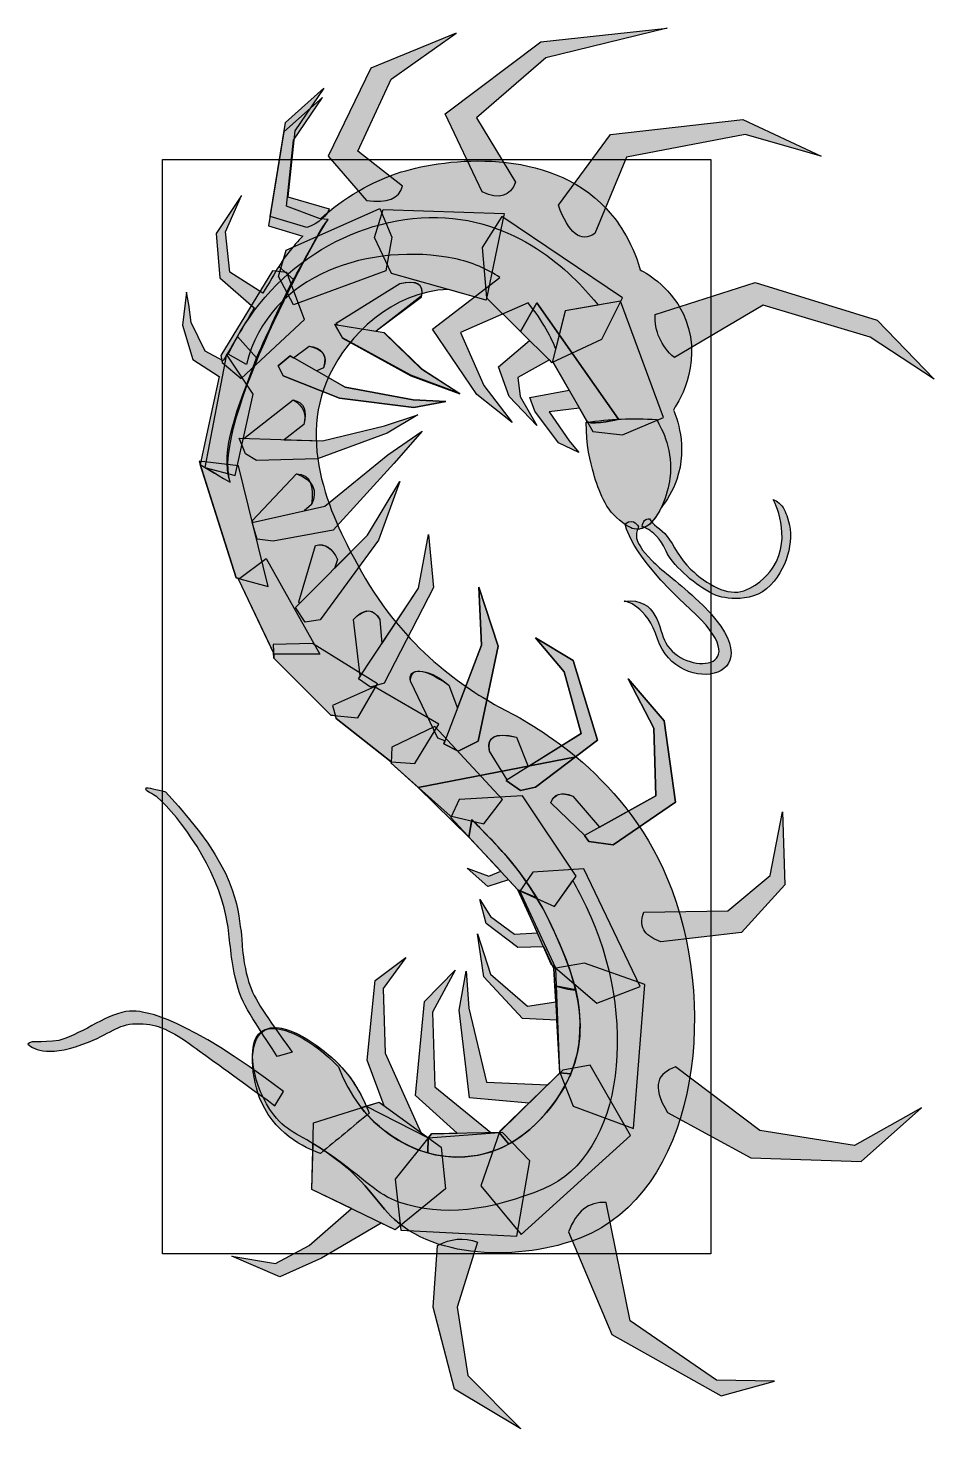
# Model space of a CAD drawing. Extents: x -30 to 49, y -56 to 67.
import ezdxf

# ---------------------------------------------------------------- set-up
doc = ezdxf.new("R2010")
doc.units = 0
doc.header["$MEASUREMENT"] = 0
for name, color, linetype in [('LAYER1', 7, 'CONTINUOUS'), ('LAYER2', 7, 'CONTINUOUS'), ('LAYER3', 7, 'CONTINUOUS'), ('LAYER4', 7, 'CONTINUOUS'), ('LAYER_6', 7, 'CONTINUOUS')]:
    doc.layers.add(name, color=color, linetype=linetype)

# ---------------------------------------------------------------- blocks, each defined once
blk = doc.blocks.new('BLOCK_2')
at = {"layer": 'LAYER1'}
h = blk.add_hatch(color=1, dxfattribs=at)
h.dxf.hatch_style = 2
edge = h.paths.add_edge_path()
edge.add_spline(control_points=[(23.8, 22.91), (24.04, 22.81), (24.39, 22.64), (24.75, 22.34), (25.61, 21.63), (25.87, 20.71), (26.08, 20.39), (27.01, 18.94), (28.86, 17.51), (30.22, 16.87), (30.38, 16.79), (33.26, 15.88), (35.06, 17.77), (36.75, 19.56), (37.14, 22.03), (36.54, 23.67), (36.36, 24.16), (36.18, 24.68), (35.81, 24.96), (35.62, 25.1), (35.45, 25.21), (35.29, 25.28), (35.36, 25.15), (37, 22.02), (35.29, 19.34), (35.05, 18.97), (34.19, 17.79), (32.72, 17.27), (31.31, 16.77), (29.47, 17.79), (28.04, 19.17), (27.09, 20.08), (26.56, 21.29), (25.98, 22.04), (25.45, 22.71), (24.62, 23.06), (24.45, 23.59), (24.09, 23.6), (23.86, 23.39), (23.8, 22.91)], knot_values=[0, 0, 0, 0, 1, 1, 1, 2, 2, 2, 3, 3, 3, 4, 4, 4, 5, 5, 5, 6, 6, 6, 7, 7, 7, 8, 8, 8, 9, 9, 9, 10, 10, 10, 11, 11, 11, 12, 12, 12, 13, 13, 13, 13], degree=3, periodic=1)
h = blk.add_hatch(color=1, dxfattribs=at)
h.dxf.hatch_style = 2
edge = h.paths.add_edge_path()
edge.add_spline(control_points=[(22.31, 23.15), (22.31, 23.15), (22.53, 20.6), (28, 15.66), (34.14, 10.11), (27.41, 9.8), (25.86, 12.7), (25.24, 13.86), (25.18, 16.74), (22.22, 16.33), (22.21, 16.45), (24.24, 15.96), (25.15, 13.04), (26.78, 7.79), (36.49, 9.33), (28.45, 16.63), (26.79, 18.14), (25.41, 19.13), (24.63, 19.93), (22.82, 21.77), (23.31, 22.33), (23.47, 22.89), (23.47, 22.89), (23.09, 23.71), (22.31, 23.15)], knot_values=[0, 0, 0, 0, 1, 1, 1, 2, 2, 2, 3, 3, 3, 4, 4, 4, 5, 5, 5, 6, 6, 6, 7, 7, 7, 8, 8, 8, 8], degree=3, periodic=1)
h = blk.add_hatch(color=1, dxfattribs=at)
h.dxf.hatch_style = 2
edge = h.paths.add_edge_path()
edge.add_spline(control_points=[(-6.92, -23.22), (-9.22, -19.93), (-10.21, -18.71), (-10.73, -17.01), (-11.36, -14.9), (-11.3, -13.16), (-11.4, -12.58), (-11.78, -10.46), (-11.57, -7.26), (-18.03, -0.37), (-18.75, -0.16), (-19.67, 0.03), (-19.71, -0.03), (-19.91, -0.32), (-19.06, -0.57), (-18.8, -0.8), (-16.67, -2.65), (-13.53, -7.11), (-12.69, -11.34), (-12.36, -13.01), (-12.39, -14.28), (-12, -16.25), (-11.45, -19), (-10.67, -19.71), (-8.24, -23.59), (-8.24, -23.59), (-6.92, -23.22), (-6.92, -23.22)], knot_values=[0, 0, 0, 0, 1, 1, 1, 2, 2, 2, 3, 3, 3, 4, 4, 4, 5, 5, 5, 6, 6, 6, 7, 7, 7, 8, 8, 8, 9, 9, 9, 9], degree=3, periodic=1)
h = blk.add_hatch(color=1, dxfattribs=at)
h.dxf.hatch_style = 2
edge = h.paths.add_edge_path()
edge.add_spline(control_points=[(-8.43, -27.9), (-12.21, -25.14), (-14.34, -23.61), (-15.59, -22.71), (-17.54, -21.31), (-18.64, -20.75), (-20.29, -20.71), (-22.11, -20.66), (-22.59, -21.44), (-24.77, -22.32), (-28.1, -23.66), (-29.54, -23.03), (-30.09, -22.5), (-29.94, -22.06), (-28.24, -22.53), (-26.87, -22.02), (-24.74, -21.22), (-22.6, -19.52), (-20.84, -19.6), (-19.65, -19.66), (-16.32, -20.12), (-7.68, -26.65), (-7.68, -26.65), (-8.43, -27.9), (-8.43, -27.9)], knot_values=[0, 0, 0, 0, 1, 1, 1, 2, 2, 2, 3, 3, 3, 4, 4, 4, 5, 5, 5, 6, 6, 6, 7, 7, 7, 8, 8, 8, 8], degree=3, periodic=1)
at = {"layer": 'LAYER1', "color": 7}
for points, knots in [([(23.8, 22.91), (24.04, 22.81), (24.39, 22.64), (24.75, 22.34), (25.61, 21.63), (25.87, 20.71), (26.08, 20.39), (27.01, 18.94), (28.86, 17.51), (30.22, 16.87), (30.38, 16.79), (33.26, 15.88), (35.06, 17.77), (36.75, 19.56), (37.14, 22.03), (36.54, 23.67), (36.36, 24.16), (36.18, 24.68), (35.81, 24.96), (35.62, 25.1), (35.45, 25.21), (35.29, 25.28), (35.36, 25.15), (37, 22.02), (35.29, 19.34), (35.05, 18.97), (34.19, 17.79), (32.72, 17.27), (31.31, 16.77), (29.47, 17.79), (28.04, 19.17), (27.09, 20.08), (26.56, 21.29), (25.98, 22.04), (25.45, 22.71), (24.62, 23.06), (24.45, 23.59), (24.09, 23.6), (23.86, 23.39), (23.8, 22.91)], [0, 0, 0, 0, 1, 1, 1, 2, 2, 2, 3, 3, 3, 4, 4, 4, 5, 5, 5, 6, 6, 6, 7, 7, 7, 8, 8, 8, 9, 9, 9, 10, 10, 10, 11, 11, 11, 12, 12, 12, 13, 13, 13, 13]), ([(22.31, 23.15), (22.31, 23.15), (22.53, 20.6), (28, 15.66), (34.14, 10.11), (27.41, 9.8), (25.86, 12.7), (25.24, 13.86), (25.18, 16.74), (22.22, 16.33), (22.21, 16.45), (24.24, 15.96), (25.15, 13.04), (26.78, 7.79), (36.49, 9.33), (28.45, 16.63), (26.79, 18.14), (25.41, 19.13), (24.63, 19.93), (22.82, 21.77), (23.31, 22.33), (23.47, 22.89), (23.47, 22.89), (23.09, 23.71), (22.31, 23.15)], [0, 0, 0, 0, 1, 1, 1, 2, 2, 2, 3, 3, 3, 4, 4, 4, 5, 5, 5, 6, 6, 6, 7, 7, 7, 8, 8, 8, 8]), ([(-6.92, -23.22), (-9.22, -19.93), (-10.21, -18.71), (-10.73, -17.01), (-11.36, -14.9), (-11.3, -13.16), (-11.4, -12.58), (-11.78, -10.46), (-11.57, -7.26), (-18.03, -0.37), (-18.75, -0.16), (-19.67, 0.03), (-19.71, -0.03), (-19.91, -0.32), (-19.06, -0.57), (-18.8, -0.8), (-16.67, -2.65), (-13.53, -7.11), (-12.69, -11.34), (-12.36, -13.01), (-12.39, -14.28), (-12, -16.25), (-11.45, -19), (-10.67, -19.71), (-8.24, -23.59), (-8.24, -23.59), (-6.92, -23.22), (-6.92, -23.22)], [0, 0, 0, 0, 1, 1, 1, 2, 2, 2, 3, 3, 3, 4, 4, 4, 5, 5, 5, 6, 6, 6, 7, 7, 7, 8, 8, 8, 9, 9, 9, 9]), ([(-8.43, -27.9), (-12.21, -25.14), (-14.34, -23.61), (-15.59, -22.71), (-17.54, -21.31), (-18.64, -20.75), (-20.29, -20.71), (-22.11, -20.66), (-22.59, -21.44), (-24.77, -22.32), (-28.1, -23.66), (-29.54, -23.03), (-30.09, -22.5), (-29.94, -22.06), (-28.24, -22.53), (-26.87, -22.02), (-24.74, -21.22), (-22.6, -19.52), (-20.84, -19.6), (-19.65, -19.66), (-16.32, -20.12), (-7.68, -26.65), (-7.68, -26.65), (-8.43, -27.9), (-8.43, -27.9)], [0, 0, 0, 0, 1, 1, 1, 2, 2, 2, 3, 3, 3, 4, 4, 4, 5, 5, 5, 6, 6, 6, 7, 7, 7, 8, 8, 8, 8])]:
    blk.add_open_spline(points, degree=3, knots=knots, dxfattribs=at)
blk = doc.blocks.new('BLOCK_3')
at = {"layer": 'LAYER1'}
h = blk.add_hatch(color=1, dxfattribs=at)
h.dxf.hatch_style = 2
edge = h.paths.add_edge_path()
edge.add_spline(control_points=[(-3.74, 49.84), (-4.38, 49.21), (-6.19, 45.53), (-6.81, 44.58), (-6.81, 44.58), (-8.08, 45.72), (-8.08, 45.72), (-7.84, 46.1), (-7.69, 46.36), (-7.64, 46.41), (-7.64, 46.41), (-6.85, 47.41), (-6.85, 47.41), (-6.57, 47.74), (-6.28, 48.07), (-5.99, 48.38), (-5.99, 48.38), (-8.98, 49.29), (-8.98, 49.29), (-8.98, 49.29), (-7.64, 57.53), (-7.64, 57.53), (-7.64, 57.53), (-4.26, 60.52), (-4.26, 60.52), (-4.26, 60.52), (-6.81, 56.78), (-6.81, 56.78), (-6.81, 56.78), (-7.41, 51.01), (-7.41, 51.01), (-7.41, 51.01), (-4.45, 49.89), (-4.45, 49.89), (-4.45, 49.89), (-3.74, 49.84), (-3.74, 49.84)], knot_values=[0, 0, 0, 0, 1, 1, 1, 2, 2, 2, 3, 3, 3, 4, 4, 4, 5, 5, 5, 6, 6, 6, 7, 7, 7, 8, 8, 8, 9, 9, 9, 10, 10, 10, 11, 11, 11, 12, 12, 12, 12], degree=3, periodic=1)
h = blk.add_hatch(color=1, dxfattribs=at)
h.dxf.hatch_style = 2
edge = h.paths.add_edge_path()
edge.add_spline(control_points=[(-6.81, 44.58), (-7.94, 42.36), (-9, 40.03), (-10.03, 37.69), (-10.03, 37.69), (-11.72, 39.57), (-11.72, 39.57), (-11.27, 40.33), (-10.75, 41.21), (-10.24, 42.08), (-10.24, 42.08), (-13.27, 44.71), (-13.27, 44.71), (-13.27, 44.71), (-13.57, 48.6), (-13.57, 48.6), (-13.57, 48.6), (-11.37, 51.95), (-11.37, 51.95), (-11.37, 51.95), (-12.77, 48.75), (-12.77, 48.75), (-12.77, 48.75), (-12.37, 45.21), (-12.37, 45.21), (-12.37, 45.21), (-9.48, 43.36), (-9.48, 43.36), (-8.92, 44.3), (-8.42, 45.15), (-8.08, 45.72), (-8.08, 45.72), (-6.81, 44.58), (-6.81, 44.58)], knot_values=[0, 0, 0, 0, 1, 1, 1, 2, 2, 2, 3, 3, 3, 4, 4, 4, 5, 5, 5, 6, 6, 6, 7, 7, 7, 8, 8, 8, 9, 9, 9, 10, 10, 10, 11, 11, 11, 11], degree=3, periodic=1)
h = blk.add_hatch(color=1, dxfattribs=at)
h.dxf.hatch_style = 2
edge = h.paths.add_edge_path()
edge.add_spline(control_points=[(-10.03, 37.69), (-11.66, 33.35), (-13.3, 29.57), (-12.34, 26.78), (-12.34, 26.78), (-14.03, 27.76), (-14.98, 28.35), (-14.98, 28.35), (-13.32, 36.06), (-13.32, 36.06), (-13.32, 36.06), (-15.64, 37.54), (-15.64, 37.54), (-15.64, 37.54), (-16.53, 40.56), (-16.53, 40.56), (-16.53, 40.56), (-16.17, 43.46), (-16.17, 43.46), (-16.17, 43.46), (-15.97, 42.39), (-15.97, 42.39), (-15.97, 42.39), (-15.78, 40.79), (-15.78, 40.79), (-15.78, 40.79), (-14.55, 38.29), (-14.55, 38.29), (-14.55, 38.29), (-12.98, 37.43), (-12.98, 37.43), (-12.8, 37.72), (-12.32, 38.54), (-11.72, 39.57), (-11.72, 39.57), (-10.03, 37.69), (-10.03, 37.69)], knot_values=[0, 0, 0, 0, 1, 1, 1, 2, 2, 2, 3, 3, 3, 4, 4, 4, 5, 5, 5, 6, 6, 6, 7, 7, 7, 8, 8, 8, 9, 9, 9, 10, 10, 10, 11, 11, 11, 12, 12, 12, 12], degree=3, periodic=1)
h = blk.add_hatch(color=1, dxfattribs=at)
h.dxf.hatch_style = 2
edge = h.paths.add_edge_path()
edge.add_spline(control_points=[(18.98, 32.08), (19.64, 31.77), (21.73, 32.32), (21.73, 32.32), (21.73, 32.32), (14.54, 42.51), (14.54, 42.51), (14.54, 42.51), (13.13, 40.01), (13.13, 40.01), (13.13, 40.01), (13.92, 39.22), (13.92, 39.22), (13.92, 39.22), (11.2, 36.92), (11.2, 36.92), (11.2, 36.92), (12.14, 34.32), (12.14, 34.32), (12.14, 34.32), (14.54, 31.77), (14.54, 31.77), (14.54, 31.77), (13.09, 34.32), (13.09, 34.32), (13.09, 34.32), (12.89, 35.97), (12.89, 35.97), (12.89, 35.97), (15.66, 37.51), (15.66, 37.51), (15.66, 37.51), (15.86, 37.3), (15.86, 37.3), (15.86, 37.3), (15.97, 37.36), (15.97, 37.36), (15.97, 37.36), (17.39, 34.87), (17.39, 34.87), (17.39, 34.87), (13.94, 34.22), (13.94, 34.22), (13.94, 34.22), (14.39, 33.02), (14.39, 33.02), (14.39, 33.02), (16.44, 30.23), (16.44, 30.23), (16.44, 30.23), (18.24, 29.38), (18.24, 29.38), (18.24, 29.38), (17.39, 30.43), (17.39, 30.43), (17.39, 30.43), (15.64, 32.97), (15.64, 32.97), (15.64, 32.97), (18.3, 33.28), (18.3, 33.28), (18.3, 33.28), (18.98, 32.08), (18.98, 32.08)], knot_values=[0, 0, 0, 0, 1, 1, 1, 2, 2, 2, 3, 3, 3, 4, 4, 4, 5, 5, 5, 6, 6, 6, 7, 7, 7, 8, 8, 8, 9, 9, 9, 10, 10, 10, 11, 11, 11, 12, 12, 12, 13, 13, 13, 14, 14, 14, 15, 15, 15, 16, 16, 16, 17, 17, 17, 18, 18, 18, 19, 19, 19, 20, 20, 20, 21, 21, 21, 21], degree=3, periodic=1)
h = blk.add_hatch(color=1, dxfattribs=at)
h.dxf.hatch_style = 2
edge = h.paths.add_edge_path()
edge.add_spline(control_points=[(14.54, -9.67), (12.89, -6.93), (11.06, -5.06), (9.75, -3.73), (9.52, -3.5), (9.08, -3.03), (8.84, -2.79), (8.84, -2.79), (8.6, -4.34), (8.6, -4.34), (8.6, -4.34), (11.38, -7.34), (11.38, -7.34), (11.38, -7.34), (10.35, -7.77), (10.35, -7.77), (10.35, -7.77), (8.45, -7.07), (8.45, -7.07), (8.45, -7.07), (10.25, -8.67), (10.25, -8.67), (10.25, -8.67), (12.07, -8.09), (12.07, -8.09), (12.07, -8.09), (12.89, -8.97), (12.89, -8.97), (12.89, -8.97), (14.54, -9.67), (14.54, -9.67)], knot_values=[0, 0, 0, 0, 1, 1, 1, 2, 2, 2, 3, 3, 3, 4, 4, 4, 5, 5, 5, 6, 6, 6, 7, 7, 7, 8, 8, 8, 9, 9, 9, 10, 10, 10, 10], degree=3, periodic=1)
h = blk.add_hatch(color=1, dxfattribs=at)
h.dxf.hatch_style = 2
edge = h.paths.add_edge_path()
edge.add_spline(control_points=[(15.84, -12.12), (15.43, -11.23), (14.99, -10.42), (14.54, -9.67), (14.54, -9.67), (12.89, -8.97), (12.89, -8.97), (12.89, -8.97), (14.62, -12.75), (14.62, -12.75), (14.62, -12.75), (12.59, -12.87), (12.59, -12.87), (12.59, -12.87), (10.5, -11.32), (10.5, -11.32), (10.5, -11.32), (9.55, -9.82), (9.55, -9.82), (9.55, -9.82), (10.1, -11.92), (10.1, -11.92), (10.1, -11.92), (12.89, -14.02), (12.89, -14.02), (12.89, -14.02), (15.17, -13.97), (15.17, -13.97), (15.17, -13.97), (16.04, -15.86), (16.04, -15.86), (16.04, -15.86), (16.13, -17.39), (16.13, -17.39), (16.13, -17.39), (17.96, -17.74), (17.96, -17.74), (17.45, -15.61), (16.56, -13.68), (15.84, -12.12)], knot_values=[0, 0, 0, 0, 1, 1, 1, 2, 2, 2, 3, 3, 3, 4, 4, 4, 5, 5, 5, 6, 6, 6, 7, 7, 7, 8, 8, 8, 9, 9, 9, 10, 10, 10, 11, 11, 11, 12, 12, 12, 13, 13, 13, 13], degree=3, periodic=1)
h = blk.add_hatch(color=1, dxfattribs=at)
h.dxf.hatch_style = 2
edge = h.paths.add_edge_path()
edge.add_spline(control_points=[(17.96, -17.78), (17.33, -17.7), (16.72, -17.57), (16.12, -17.39), (16.12, -17.39), (16.21, -18.78), (16.21, -18.78), (16.21, -18.78), (13.74, -19.16), (13.74, -19.16), (13.74, -19.16), (10.5, -16.36), (10.5, -16.36), (10.5, -16.36), (9.35, -12.82), (9.35, -12.82), (9.35, -12.82), (9.9, -16.61), (9.9, -16.61), (9.9, -16.61), (13.29, -20.26), (13.29, -20.26), (13.29, -20.26), (16.3, -20.39), (16.3, -20.39), (16.3, -20.39), (16.58, -25.01), (16.58, -25.01), (16.58, -25.01), (17.54, -25.1), (17.54, -25.1), (18.58, -22.56), (18.49, -20.06), (17.96, -17.78)], knot_values=[0, 0, 0, 0, 1, 1, 1, 2, 2, 2, 3, 3, 3, 4, 4, 4, 5, 5, 5, 6, 6, 6, 7, 7, 7, 8, 8, 8, 9, 9, 9, 10, 10, 10, 11, 11, 11, 11], degree=3, periodic=1)
h = blk.add_hatch(color=1, dxfattribs=at)
h.dxf.hatch_style = 2
edge = h.paths.add_edge_path()
edge.add_spline(control_points=[(4.37, -30.25), (4.37, -30.25), (1.26, -23.3), (1.26, -23.3), (1.26, -23.3), (1.06, -17.61), (1.06, -17.61), (1.06, -17.61), (3.06, -14.91), (3.06, -14.91), (3.06, -14.91), (0.36, -16.91), (0.36, -16.91), (0.36, -16.91), (-0.34, -23.9), (-0.34, -23.9), (-0.34, -23.9), (1.15, -27.92), (1.15, -27.92), (1.15, -27.92), (0.71, -27.6), (0.71, -27.6), (0.71, -27.6), (-0.85, -28.07), (-0.85, -28.07), (0.69, -30.02), (2.75, -31.41), (4.98, -32.04), (4.98, -32.04), (5.02, -30.72), (5.02, -30.72), (5.02, -30.72), (4.37, -30.25), (4.37, -30.25)], knot_values=[0, 0, 0, 0, 1, 1, 1, 2, 2, 2, 3, 3, 3, 4, 4, 4, 5, 5, 5, 6, 6, 6, 7, 7, 7, 8, 8, 8, 9, 9, 9, 10, 10, 10, 11, 11, 11, 11], degree=3, periodic=1)
h = blk.add_hatch(color=1, dxfattribs=at)
h.dxf.hatch_style = 2
edge = h.paths.add_edge_path()
edge.add_spline(control_points=[(11.26, -30.25), (11.26, -30.25), (10.53, -30.26), (10.53, -30.26), (10.53, -30.26), (5.6, -26.25), (5.6, -26.25), (5.6, -26.25), (5.4, -19.71), (5.4, -19.71), (5.4, -19.71), (7.4, -16.01), (7.4, -16.01), (7.4, -16.01), (4.7, -18.76), (4.7, -18.76), (4.7, -18.76), (3.91, -27), (3.91, -27), (3.91, -27), (7.55, -30.32), (7.55, -30.32), (7.55, -30.32), (5.3, -30.37), (5.3, -30.37), (5.3, -30.37), (5.02, -30.72), (5.02, -30.72), (5.02, -30.72), (4.98, -32.04), (4.98, -32.04), (6.04, -32.34), (7.14, -32.46), (8.25, -32.39), (9.72, -32.3), (11, -31.87), (12.1, -31.27), (12.1, -31.27), (11.26, -30.25), (11.26, -30.25)], knot_values=[0, 0, 0, 0, 1, 1, 1, 2, 2, 2, 3, 3, 3, 4, 4, 4, 5, 5, 5, 6, 6, 6, 7, 7, 7, 8, 8, 8, 9, 9, 9, 10, 10, 10, 11, 11, 11, 12, 12, 12, 13, 13, 13, 13], degree=3, periodic=1)
h = blk.add_hatch(color=1, dxfattribs=at)
h.dxf.hatch_style = 2
edge = h.paths.add_edge_path()
edge.add_spline(control_points=[(16.58, -25.01), (16.58, -25.01), (15.52, -26.06), (15.52, -26.06), (15.52, -26.06), (10.15, -25.85), (10.15, -25.85), (10.15, -25.85), (8.6, -19.36), (8.6, -19.36), (8.6, -19.36), (8.35, -16.11), (8.35, -16.11), (8.35, -16.11), (7.75, -19.51), (7.75, -19.51), (7.75, -19.51), (8.65, -27.2), (8.65, -27.2), (8.65, -27.2), (13.86, -27.69), (13.86, -27.69), (13.86, -27.69), (11.26, -30.25), (11.26, -30.25), (11.26, -30.25), (12.1, -31.27), (12.1, -31.27), (15.75, -29.27), (17.44, -25.34), (17.54, -25.1), (17.54, -25.1), (16.58, -25.01), (16.58, -25.01)], knot_values=[0, 0, 0, 0, 1, 1, 1, 2, 2, 2, 3, 3, 3, 4, 4, 4, 5, 5, 5, 6, 6, 6, 7, 7, 7, 8, 8, 8, 9, 9, 9, 10, 10, 10, 11, 11, 11, 11], degree=3, periodic=1)
h = blk.add_hatch(color=1, dxfattribs=at)
h.dxf.hatch_style = 2
edge = h.paths.add_edge_path()
edge.add_spline(control_points=[(2.64, -38.36), (2.44, -38.21), (2.24, -38.05), (2.06, -37.88), (0.38, -36.36), (-0.37, -34.43), (-3.73, -32.09), (-4.23, -31.75), (-4.66, -31.48), (-5.06, -31.24), (-5.06, -31.24), (-5.18, -35.24), (-5.18, -35.24), (-5.18, -35.24), (-1.72, -36.92), (-1.72, -36.92), (-1.72, -36.92), (-5.43, -40.18), (-5.43, -40.18), (-5.43, -40.18), (-8.38, -41.75), (-8.38, -41.75), (-8.38, -41.75), (-12.2, -41.1), (-12.2, -41.1), (-12.2, -41.1), (-8, -42.9), (-8, -42.9), (-8, -42.9), (-4.33, -41.28), (-4.33, -41.28), (-4.33, -41.28), (0.91, -38.2), (0.91, -38.2), (0.91, -38.2), (2.11, -38.78), (2.11, -38.78), (2.11, -38.78), (2.64, -38.36), (2.64, -38.36)], knot_values=[0, 0, 0, 0, 1, 1, 1, 2, 2, 2, 3, 3, 3, 4, 4, 4, 5, 5, 5, 6, 6, 6, 7, 7, 7, 8, 8, 8, 9, 9, 9, 10, 10, 10, 11, 11, 11, 12, 12, 12, 13, 13, 13, 13], degree=3, periodic=1)
at = {"layer": 'LAYER1', "color": 7}
for points, knots in [([(-3.74, 49.84), (-4.38, 49.21), (-6.19, 45.53), (-6.81, 44.58), (-6.81, 44.58), (-8.08, 45.72), (-8.08, 45.72), (-7.84, 46.1), (-7.69, 46.36), (-7.64, 46.41), (-7.64, 46.41), (-6.85, 47.41), (-6.85, 47.41), (-6.57, 47.74), (-6.28, 48.07), (-5.99, 48.38), (-5.99, 48.38), (-8.98, 49.29), (-8.98, 49.29), (-8.98, 49.29), (-7.64, 57.53), (-7.64, 57.53), (-7.64, 57.53), (-4.26, 60.52), (-4.26, 60.52), (-4.26, 60.52), (-6.81, 56.78), (-6.81, 56.78), (-6.81, 56.78), (-7.41, 51.01), (-7.41, 51.01), (-7.41, 51.01), (-4.45, 49.89), (-4.45, 49.89), (-4.45, 49.89), (-3.74, 49.84), (-3.74, 49.84)], [0, 0, 0, 0, 1, 1, 1, 2, 2, 2, 3, 3, 3, 4, 4, 4, 5, 5, 5, 6, 6, 6, 7, 7, 7, 8, 8, 8, 9, 9, 9, 10, 10, 10, 11, 11, 11, 12, 12, 12, 12]), ([(-6.81, 44.58), (-7.94, 42.36), (-9, 40.03), (-10.03, 37.69), (-10.03, 37.69), (-11.72, 39.57), (-11.72, 39.57), (-11.27, 40.33), (-10.75, 41.21), (-10.24, 42.08), (-10.24, 42.08), (-13.27, 44.71), (-13.27, 44.71), (-13.27, 44.71), (-13.57, 48.6), (-13.57, 48.6), (-13.57, 48.6), (-11.37, 51.95), (-11.37, 51.95), (-11.37, 51.95), (-12.77, 48.75), (-12.77, 48.75), (-12.77, 48.75), (-12.37, 45.21), (-12.37, 45.21), (-12.37, 45.21), (-9.48, 43.36), (-9.48, 43.36), (-8.92, 44.3), (-8.42, 45.15), (-8.08, 45.72), (-8.08, 45.72), (-6.81, 44.58), (-6.81, 44.58)], [0, 0, 0, 0, 1, 1, 1, 2, 2, 2, 3, 3, 3, 4, 4, 4, 5, 5, 5, 6, 6, 6, 7, 7, 7, 8, 8, 8, 9, 9, 9, 10, 10, 10, 11, 11, 11, 11]), ([(-10.03, 37.69), (-11.66, 33.35), (-13.3, 29.57), (-12.34, 26.78), (-12.34, 26.78), (-14.03, 27.76), (-14.98, 28.35), (-14.98, 28.35), (-13.32, 36.06), (-13.32, 36.06), (-13.32, 36.06), (-15.64, 37.54), (-15.64, 37.54), (-15.64, 37.54), (-16.53, 40.56), (-16.53, 40.56), (-16.53, 40.56), (-16.17, 43.46), (-16.17, 43.46), (-16.17, 43.46), (-15.97, 42.39), (-15.97, 42.39), (-15.97, 42.39), (-15.78, 40.79), (-15.78, 40.79), (-15.78, 40.79), (-14.55, 38.29), (-14.55, 38.29), (-14.55, 38.29), (-12.98, 37.43), (-12.98, 37.43), (-12.8, 37.72), (-12.32, 38.54), (-11.72, 39.57), (-11.72, 39.57), (-10.03, 37.69), (-10.03, 37.69)], [0, 0, 0, 0, 1, 1, 1, 2, 2, 2, 3, 3, 3, 4, 4, 4, 5, 5, 5, 6, 6, 6, 7, 7, 7, 8, 8, 8, 9, 9, 9, 10, 10, 10, 11, 11, 11, 12, 12, 12, 12]), ([(18.98, 32.08), (19.64, 31.77), (21.73, 32.32), (21.73, 32.32), (21.73, 32.32), (14.54, 42.51), (14.54, 42.51), (14.54, 42.51), (13.13, 40.01), (13.13, 40.01), (13.13, 40.01), (13.92, 39.22), (13.92, 39.22), (13.92, 39.22), (11.2, 36.92), (11.2, 36.92), (11.2, 36.92), (12.14, 34.32), (12.14, 34.32), (12.14, 34.32), (14.54, 31.77), (14.54, 31.77), (14.54, 31.77), (13.09, 34.32), (13.09, 34.32), (13.09, 34.32), (12.89, 35.97), (12.89, 35.97), (12.89, 35.97), (15.66, 37.51), (15.66, 37.51), (15.66, 37.51), (15.86, 37.3), (15.86, 37.3), (15.86, 37.3), (15.97, 37.36), (15.97, 37.36), (15.97, 37.36), (17.39, 34.87), (17.39, 34.87), (17.39, 34.87), (13.94, 34.22), (13.94, 34.22), (13.94, 34.22), (14.39, 33.02), (14.39, 33.02), (14.39, 33.02), (16.44, 30.23), (16.44, 30.23), (16.44, 30.23), (18.24, 29.38), (18.24, 29.38), (18.24, 29.38), (17.39, 30.43), (17.39, 30.43), (17.39, 30.43), (15.64, 32.97), (15.64, 32.97), (15.64, 32.97), (18.3, 33.28), (18.3, 33.28), (18.3, 33.28), (18.98, 32.08), (18.98, 32.08)], [0, 0, 0, 0, 1, 1, 1, 2, 2, 2, 3, 3, 3, 4, 4, 4, 5, 5, 5, 6, 6, 6, 7, 7, 7, 8, 8, 8, 9, 9, 9, 10, 10, 10, 11, 11, 11, 12, 12, 12, 13, 13, 13, 14, 14, 14, 15, 15, 15, 16, 16, 16, 17, 17, 17, 18, 18, 18, 19, 19, 19, 20, 20, 20, 21, 21, 21, 21]), ([(14.54, -9.67), (12.89, -6.93), (11.06, -5.06), (9.75, -3.73), (9.52, -3.5), (9.08, -3.03), (8.84, -2.79), (8.84, -2.79), (8.6, -4.34), (8.6, -4.34), (8.6, -4.34), (11.38, -7.34), (11.38, -7.34), (11.38, -7.34), (10.35, -7.77), (10.35, -7.77), (10.35, -7.77), (8.45, -7.07), (8.45, -7.07), (8.45, -7.07), (10.25, -8.67), (10.25, -8.67), (10.25, -8.67), (12.07, -8.09), (12.07, -8.09), (12.07, -8.09), (12.89, -8.97), (12.89, -8.97), (12.89, -8.97), (14.54, -9.67), (14.54, -9.67)], [0, 0, 0, 0, 1, 1, 1, 2, 2, 2, 3, 3, 3, 4, 4, 4, 5, 5, 5, 6, 6, 6, 7, 7, 7, 8, 8, 8, 9, 9, 9, 10, 10, 10, 10]), ([(15.84, -12.12), (15.43, -11.23), (14.99, -10.42), (14.54, -9.67), (14.54, -9.67), (12.89, -8.97), (12.89, -8.97), (12.89, -8.97), (14.62, -12.75), (14.62, -12.75), (14.62, -12.75), (12.59, -12.87), (12.59, -12.87), (12.59, -12.87), (10.5, -11.32), (10.5, -11.32), (10.5, -11.32), (9.55, -9.82), (9.55, -9.82), (9.55, -9.82), (10.1, -11.92), (10.1, -11.92), (10.1, -11.92), (12.89, -14.02), (12.89, -14.02), (12.89, -14.02), (15.17, -13.97), (15.17, -13.97), (15.17, -13.97), (16.04, -15.86), (16.04, -15.86), (16.04, -15.86), (16.13, -17.39), (16.13, -17.39), (16.13, -17.39), (17.96, -17.74), (17.96, -17.74), (17.45, -15.61), (16.56, -13.68), (15.84, -12.12)], [0, 0, 0, 0, 1, 1, 1, 2, 2, 2, 3, 3, 3, 4, 4, 4, 5, 5, 5, 6, 6, 6, 7, 7, 7, 8, 8, 8, 9, 9, 9, 10, 10, 10, 11, 11, 11, 12, 12, 12, 13, 13, 13, 13]), ([(17.96, -17.78), (17.33, -17.7), (16.72, -17.57), (16.12, -17.39), (16.12, -17.39), (16.21, -18.78), (16.21, -18.78), (16.21, -18.78), (13.74, -19.16), (13.74, -19.16), (13.74, -19.16), (10.5, -16.36), (10.5, -16.36), (10.5, -16.36), (9.35, -12.82), (9.35, -12.82), (9.35, -12.82), (9.9, -16.61), (9.9, -16.61), (9.9, -16.61), (13.29, -20.26), (13.29, -20.26), (13.29, -20.26), (16.3, -20.39), (16.3, -20.39), (16.3, -20.39), (16.58, -25.01), (16.58, -25.01), (16.58, -25.01), (17.54, -25.1), (17.54, -25.1), (18.58, -22.56), (18.49, -20.06), (17.96, -17.78)], [0, 0, 0, 0, 1, 1, 1, 2, 2, 2, 3, 3, 3, 4, 4, 4, 5, 5, 5, 6, 6, 6, 7, 7, 7, 8, 8, 8, 9, 9, 9, 10, 10, 10, 11, 11, 11, 11]), ([(4.37, -30.25), (4.37, -30.25), (1.26, -23.3), (1.26, -23.3), (1.26, -23.3), (1.06, -17.61), (1.06, -17.61), (1.06, -17.61), (3.06, -14.91), (3.06, -14.91), (3.06, -14.91), (0.36, -16.91), (0.36, -16.91), (0.36, -16.91), (-0.34, -23.9), (-0.34, -23.9), (-0.34, -23.9), (1.15, -27.92), (1.15, -27.92), (1.15, -27.92), (0.71, -27.6), (0.71, -27.6), (0.71, -27.6), (-0.85, -28.07), (-0.85, -28.07), (0.69, -30.02), (2.75, -31.41), (4.98, -32.04), (4.98, -32.04), (5.02, -30.72), (5.02, -30.72), (5.02, -30.72), (4.37, -30.25), (4.37, -30.25)], [0, 0, 0, 0, 1, 1, 1, 2, 2, 2, 3, 3, 3, 4, 4, 4, 5, 5, 5, 6, 6, 6, 7, 7, 7, 8, 8, 8, 9, 9, 9, 10, 10, 10, 11, 11, 11, 11]), ([(11.26, -30.25), (11.26, -30.25), (10.53, -30.26), (10.53, -30.26), (10.53, -30.26), (5.6, -26.25), (5.6, -26.25), (5.6, -26.25), (5.4, -19.71), (5.4, -19.71), (5.4, -19.71), (7.4, -16.01), (7.4, -16.01), (7.4, -16.01), (4.7, -18.76), (4.7, -18.76), (4.7, -18.76), (3.91, -27), (3.91, -27), (3.91, -27), (7.55, -30.32), (7.55, -30.32), (7.55, -30.32), (5.3, -30.37), (5.3, -30.37), (5.3, -30.37), (5.02, -30.72), (5.02, -30.72), (5.02, -30.72), (4.98, -32.04), (4.98, -32.04), (6.04, -32.34), (7.14, -32.46), (8.25, -32.39), (9.72, -32.3), (11, -31.87), (12.1, -31.27), (12.1, -31.27), (11.26, -30.25), (11.26, -30.25)], [0, 0, 0, 0, 1, 1, 1, 2, 2, 2, 3, 3, 3, 4, 4, 4, 5, 5, 5, 6, 6, 6, 7, 7, 7, 8, 8, 8, 9, 9, 9, 10, 10, 10, 11, 11, 11, 12, 12, 12, 13, 13, 13, 13]), ([(16.58, -25.01), (16.58, -25.01), (15.52, -26.06), (15.52, -26.06), (15.52, -26.06), (10.15, -25.85), (10.15, -25.85), (10.15, -25.85), (8.6, -19.36), (8.6, -19.36), (8.6, -19.36), (8.35, -16.11), (8.35, -16.11), (8.35, -16.11), (7.75, -19.51), (7.75, -19.51), (7.75, -19.51), (8.65, -27.2), (8.65, -27.2), (8.65, -27.2), (13.86, -27.69), (13.86, -27.69), (13.86, -27.69), (11.26, -30.25), (11.26, -30.25), (11.26, -30.25), (12.1, -31.27), (12.1, -31.27), (15.75, -29.27), (17.44, -25.34), (17.54, -25.1), (17.54, -25.1), (16.58, -25.01), (16.58, -25.01)], [0, 0, 0, 0, 1, 1, 1, 2, 2, 2, 3, 3, 3, 4, 4, 4, 5, 5, 5, 6, 6, 6, 7, 7, 7, 8, 8, 8, 9, 9, 9, 10, 10, 10, 11, 11, 11, 11]), ([(2.64, -38.36), (2.44, -38.21), (2.24, -38.05), (2.06, -37.88), (0.38, -36.36), (-0.37, -34.43), (-3.73, -32.09), (-4.23, -31.75), (-4.66, -31.48), (-5.06, -31.24), (-5.06, -31.24), (-5.18, -35.24), (-5.18, -35.24), (-5.18, -35.24), (-1.72, -36.92), (-1.72, -36.92), (-1.72, -36.92), (-5.43, -40.18), (-5.43, -40.18), (-5.43, -40.18), (-8.38, -41.75), (-8.38, -41.75), (-8.38, -41.75), (-12.2, -41.1), (-12.2, -41.1), (-12.2, -41.1), (-8, -42.9), (-8, -42.9), (-8, -42.9), (-4.33, -41.28), (-4.33, -41.28), (-4.33, -41.28), (0.91, -38.2), (0.91, -38.2), (0.91, -38.2), (2.11, -38.78), (2.11, -38.78), (2.11, -38.78), (2.64, -38.36), (2.64, -38.36)], [0, 0, 0, 0, 1, 1, 1, 2, 2, 2, 3, 3, 3, 4, 4, 4, 5, 5, 5, 6, 6, 6, 7, 7, 7, 8, 8, 8, 9, 9, 9, 10, 10, 10, 11, 11, 11, 12, 12, 12, 13, 13, 13, 13])]:
    blk.add_open_spline(points, degree=3, knots=knots, dxfattribs=at)
blk = doc.blocks.new('BLOCK_4')
at = {"layer": 'LAYER2'}
h = blk.add_hatch(color=20, dxfattribs=at)
h.dxf.hatch_style = 2
edge = h.paths.add_edge_path()
edge.add_spline(control_points=[(9.75, 52.25), (11.29, 51.55), (12.23, 51.89), (12.69, 53.1), (12.69, 53.1), (9.27, 58.76), (9.27, 58.76), (9.27, 58.76), (15.34, 64.01), (15.34, 64.01), (15.34, 64.01), (25.98, 66.63), (25.98, 66.63), (25.98, 66.63), (14.89, 65.43), (14.89, 65.43), (14.89, 65.43), (6.5, 59.09), (6.5, 59.09), (6.5, 59.09), (9.75, 52.25), (9.75, 52.25)], knot_values=[0, 0, 0, 0, 1, 1, 1, 2, 2, 2, 3, 3, 3, 4, 4, 4, 5, 5, 5, 6, 6, 6, 7, 7, 7, 7], degree=3, periodic=1)
h = blk.add_hatch(color=20, dxfattribs=at)
h.dxf.hatch_style = 2
edge = h.paths.add_edge_path()
edge.add_spline(control_points=[(2.76, 52.77), (2.52, 51.64), (1.42, 51.26), (-0.39, 51.5), (-0.39, 51.5), (-3.76, 55.39), (-3.76, 55.39), (-3.76, 55.39), (-0.01, 63.11), (-0.01, 63.11), (-0.01, 63.11), (7.48, 66.18), (7.48, 66.18), (7.48, 66.18), (1.78, 62.13), (1.78, 62.13), (1.78, 62.13), (-1.14, 55.84), (-1.14, 55.84), (-1.14, 55.84), (2.76, 52.77), (2.76, 52.77)], knot_values=[0, 0, 0, 0, 1, 1, 1, 2, 2, 2, 3, 3, 3, 4, 4, 4, 5, 5, 5, 6, 6, 6, 7, 7, 7, 7], degree=3, periodic=1)
h = blk.add_hatch(color=20, dxfattribs=at)
h.dxf.hatch_style = 2
edge = h.paths.add_edge_path()
edge.add_spline(control_points=[(-3.66, 50.76), (-3.66, 50.76), (-7.28, 51.83), (-7.28, 51.83), (-7.28, 51.83), (-6.68, 57.6), (-6.68, 57.6), (-6.68, 57.6), (-4.13, 61.34), (-4.13, 61.34), (-4.13, 61.34), (-7.5, 58.35), (-7.5, 58.35), (-7.5, 58.35), (-8.85, 50.11), (-8.85, 50.11), (-8.85, 50.11), (-5.63, 49.13), (-5.63, 49.13), (-4.57, 49.51), (-3.81, 50.2), (-3.66, 50.76)], knot_values=[0, 0, 0, 0, 1, 1, 1, 2, 2, 2, 3, 3, 3, 4, 4, 4, 5, 5, 5, 6, 6, 6, 7, 7, 7, 7], degree=3, periodic=1)
h = blk.add_hatch(color=20, dxfattribs=at)
h.dxf.hatch_style = 2
edge = h.paths.add_edge_path()
edge.add_spline(control_points=[(19.63, 48.6), (19.63, 48.6), (22.43, 55.29), (22.43, 55.29), (22.43, 55.29), (32.82, 57.29), (32.82, 57.29), (32.82, 57.29), (39.51, 55.39), (39.51, 55.39), (39.51, 55.39), (32.62, 58.59), (32.62, 58.59), (32.62, 58.59), (21.03, 57.29), (21.03, 57.29), (21.03, 57.29), (16.44, 51.1), (16.44, 51.1), (17.35, 48.6), (18.42, 47.77), (19.63, 48.6)], knot_values=[0, 0, 0, 0, 1, 1, 1, 2, 2, 2, 3, 3, 3, 4, 4, 4, 5, 5, 5, 6, 6, 6, 7, 7, 7, 7], degree=3, periodic=1)
h = blk.add_hatch(color=20, dxfattribs=at)
h.dxf.hatch_style = 2
edge = h.paths.add_edge_path()
edge.add_spline(control_points=[(16.21, 38.51), (16.21, 38.51), (17.04, 41.81), (17.04, 41.81), (17.04, 41.81), (19.93, 42.32), (19.93, 42.32), (18.05, 44.68), (13.26, 49.89), (5.83, 50), (-1.86, 50.11), (-9.07, 45.41), (-12.52, 38.02), (-12.52, 38.02), (-10.92, 37.12), (-10.92, 37.12), (-8.95, 45.18), (0.17, 47.84), (7.3, 46.41), (8.88, 46.09), (10.2, 45.48), (11.31, 44.74), (11.31, 44.74), (5.4, 40.21), (5.4, 40.21), (5.4, 40.21), (9.3, 34.47), (9.3, 34.47), (9.3, 34.47), (12.39, 32.02), (12.39, 32.02), (12.39, 32.02), (9.9, 35.27), (9.9, 35.27), (9.9, 35.27), (7.85, 39.91), (7.85, 39.91), (7.85, 39.91), (13.79, 42.51), (13.79, 42.51), (15.14, 40.92), (15.88, 39.29), (16.21, 38.51)], knot_values=[0, 0, 0, 0, 1, 1, 1, 2, 2, 2, 3, 3, 3, 4, 4, 4, 5, 5, 5, 6, 6, 6, 7, 7, 7, 8, 8, 8, 9, 9, 9, 10, 10, 10, 11, 11, 11, 12, 12, 12, 13, 13, 13, 14, 14, 14, 14], degree=3, periodic=1)
h = blk.add_hatch(color=20, dxfattribs=at)
h.dxf.hatch_style = 2
edge = h.paths.add_edge_path()
edge.add_spline(control_points=[(-2.51, 39.46), (-2.51, 39.46), (3.51, 36.17), (3.51, 36.17), (3.51, 36.17), (7.8, 34.57), (7.8, 34.57), (7.8, 34.57), (4.45, 36.72), (4.45, 36.72), (4.45, 36.72), (1.16, 39.91), (1.16, 39.91), (1.16, 39.91), (0.45, 40.03), (0.45, 40.03), (0.45, 40.03), (4.4, 43.11), (4.4, 43.11), (4.64, 44.16), (4.08, 44.57), (2.53, 44.21), (2.53, 44.21), (-3.06, 40.74), (-3.06, 40.74), (-3.06, 40.74), (-2.94, 40.6), (-2.94, 40.6), (-2.94, 40.6), (-3.16, 40.64), (-3.16, 40.64), (-3.16, 40.64), (-2.51, 39.46), (-2.51, 39.46)], knot_values=[0, 0, 0, 0, 1, 1, 1, 2, 2, 2, 3, 3, 3, 4, 4, 4, 5, 5, 5, 6, 6, 6, 7, 7, 7, 8, 8, 8, 9, 9, 9, 10, 10, 10, 11, 11, 11, 11], degree=3, periodic=1)
h = blk.add_hatch(color=20, dxfattribs=at)
h.dxf.hatch_style = 2
edge = h.paths.add_edge_path()
edge.add_spline(control_points=[(26.63, 37.72), (26.63, 37.72), (34.42, 42.31), (34.42, 42.31), (34.42, 42.31), (43.8, 39.51), (43.8, 39.51), (43.8, 39.51), (49.4, 35.82), (49.4, 35.82), (49.4, 35.82), (44.4, 41.01), (44.4, 41.01), (44.4, 41.01), (33.72, 44.31), (33.72, 44.31), (33.72, 44.31), (24.93, 41.51), (24.93, 41.51), (24.89, 40.03), (25.41, 38.74), (26.63, 37.72)], knot_values=[0, 0, 0, 0, 1, 1, 1, 2, 2, 2, 3, 3, 3, 4, 4, 4, 5, 5, 5, 6, 6, 6, 7, 7, 7, 7], degree=3, periodic=1)
h = blk.add_hatch(color=20, dxfattribs=at)
h.dxf.hatch_style = 2
edge = h.paths.add_edge_path()
edge.add_spline(control_points=[(-2.26, 35.13), (-2.26, 35.13), (-4.76, 36.55), (-4.76, 36.55), (-4.76, 36.55), (-4.17, 36.82), (-4.17, 36.82), (-3.76, 37.87), (-4.26, 38.47), (-5.41, 38.73), (-5.41, 38.73), (-6.81, 37.71), (-6.81, 37.71), (-6.81, 37.71), (-7.08, 37.87), (-7.08, 37.87), (-7.08, 37.87), (-8.14, 37.01), (-8.14, 37.01), (-8.14, 37.01), (-7.69, 36.11), (-7.69, 36.11), (-7.69, 36.11), (-2.75, 34.16), (-2.75, 34.16), (-2.75, 34.16), (3.77, 33.33), (3.77, 33.33), (3.77, 33.33), (6.58, 33.86), (6.58, 33.86), (6.58, 33.86), (3.69, 34.01), (3.69, 34.01), (3.69, 34.01), (-2.26, 35.13), (-2.26, 35.13)], knot_values=[0, 0, 0, 0, 1, 1, 1, 2, 2, 2, 3, 3, 3, 4, 4, 4, 5, 5, 5, 6, 6, 6, 7, 7, 7, 8, 8, 8, 9, 9, 9, 10, 10, 10, 11, 11, 11, 12, 12, 12, 12], degree=3, periodic=1)
h = blk.add_hatch(color=20, dxfattribs=at)
h.dxf.hatch_style = 2
edge = h.paths.add_edge_path()
edge.add_spline(control_points=[(-4.7, 28.84), (-4.7, 28.84), (1.41, 31.09), (1.41, 31.09), (1.41, 31.09), (4.11, 32.7), (4.11, 32.7), (4.11, 32.7), (1.18, 31.72), (1.18, 31.72), (1.18, 31.72), (-4.25, 30.41), (-4.25, 30.41), (-4.25, 30.41), (-7.62, 30.52), (-7.62, 30.52), (-7.62, 30.52), (-5.89, 31.86), (-5.89, 31.86), (-5.58, 33.03), (-5.84, 33.79), (-6.83, 34.01), (-6.83, 34.01), (-11.14, 30.63), (-11.14, 30.63), (-11.14, 30.63), (-11.57, 30.64), (-11.57, 30.64), (-11.57, 30.64), (-11.02, 29.29), (-11.02, 29.29), (-11.02, 29.29), (-10.05, 28.69), (-10.05, 28.69), (-10.05, 28.69), (-4.7, 28.84), (-4.7, 28.84)], knot_values=[0, 0, 0, 0, 1, 1, 1, 2, 2, 2, 3, 3, 3, 4, 4, 4, 5, 5, 5, 6, 6, 6, 7, 7, 7, 8, 8, 8, 9, 9, 9, 10, 10, 10, 11, 11, 11, 12, 12, 12, 12], degree=3, periodic=1)
h = blk.add_hatch(color=20, dxfattribs=at)
h.dxf.hatch_style = 2
edge = h.paths.add_edge_path()
edge.add_spline(control_points=[(2.01, 28.43), (2.01, 28.43), (4.48, 31.28), (4.48, 31.28), (4.48, 31.28), (1.48, 29.18), (1.48, 29.18), (1.48, 29.18), (-4.06, 24.68), (-4.06, 24.68), (-4.06, 24.68), (-5.87, 24.28), (-5.87, 24.28), (-5.87, 24.28), (-5.22, 24.83), (-5.22, 24.83), (-4.64, 26.04), (-5.03, 26.95), (-6.53, 27.53), (-6.53, 27.53), (-10.43, 23.41), (-10.43, 23.41), (-10.43, 23.41), (-10.35, 23.28), (-10.35, 23.28), (-10.35, 23.28), (-10.43, 23.26), (-10.43, 23.26), (-10.43, 23.26), (-9.98, 21.8), (-9.98, 21.8), (-9.98, 21.8), (-8.59, 21.61), (-8.59, 21.61), (-8.59, 21.61), (-3.31, 22.59), (-3.31, 22.59), (-3.31, 22.59), (2.01, 28.43), (2.01, 28.43)], knot_values=[0, 0, 0, 0, 1, 1, 1, 2, 2, 2, 3, 3, 3, 4, 4, 4, 5, 5, 5, 6, 6, 6, 7, 7, 7, 8, 8, 8, 9, 9, 9, 10, 10, 10, 11, 11, 11, 12, 12, 12, 13, 13, 13, 13], degree=3, periodic=1)
h = blk.add_hatch(color=20, dxfattribs=at)
h.dxf.hatch_style = 2
edge = h.paths.add_edge_path()
edge.add_spline(control_points=[(2.53, 26.86), (2.53, 26.86), (-0.31, 22.14), (-0.31, 22.14), (-0.31, 22.14), (-3.21, 19.23), (-3.21, 19.23), (-3.21, 19.23), (-2.94, 20), (-2.94, 20), (-3.4, 21), (-4.02, 21.48), (-4.87, 21.24), (-4.87, 21.24), (-6.34, 16.29), (-6.34, 16.29), (-6.34, 16.29), (-6.26, 16.16), (-6.26, 16.16), (-6.26, 16.16), (-6.61, 15.81), (-6.61, 15.81), (-6.61, 15.81), (-5.78, 14.5), (-5.78, 14.5), (-5.78, 14.5), (-4.47, 14.72), (-4.47, 14.72), (-4.47, 14.72), (0.66, 21.69), (0.66, 21.69), (0.66, 21.69), (2.53, 26.86), (2.53, 26.86)], knot_values=[0, 0, 0, 0, 1, 1, 1, 2, 2, 2, 3, 3, 3, 4, 4, 4, 5, 5, 5, 6, 6, 6, 7, 7, 7, 8, 8, 8, 9, 9, 9, 10, 10, 10, 11, 11, 11, 11], degree=3, periodic=1)
h = blk.add_hatch(color=20, dxfattribs=at)
h.dxf.hatch_style = 2
edge = h.paths.add_edge_path()
edge.add_spline(control_points=[(4.16, 17.49), (4.16, 17.49), (0.94, 12.62), (0.94, 12.62), (0.94, 12.62), (0.79, 14.74), (0.79, 14.74), (0.22, 15.74), (-0.55, 15.75), (-1.53, 14.76), (-1.53, 14.76), (-0.95, 9.8), (-0.95, 9.8), (-0.95, 9.8), (-0.93, 9.78), (-0.93, 9.78), (-0.93, 9.78), (-1.08, 9.55), (-1.08, 9.55), (-1.08, 9.55), (-0.05, 8.8), (-0.05, 8.8), (-0.05, 8.8), (1.16, 9.15), (1.16, 9.15), (1.16, 9.15), (5.5, 17.54), (5.5, 17.54), (5.5, 17.54), (5.05, 22.19), (5.05, 22.19), (5.05, 22.19), (4.16, 17.49), (4.16, 17.49)], knot_values=[0, 0, 0, 0, 1, 1, 1, 2, 2, 2, 3, 3, 3, 4, 4, 4, 5, 5, 5, 6, 6, 6, 7, 7, 7, 8, 8, 8, 9, 9, 9, 10, 10, 10, 11, 11, 11, 11], degree=3, periodic=1)
h = blk.add_hatch(color=20, dxfattribs=at)
h.dxf.hatch_style = 2
edge = h.paths.add_edge_path()
edge.add_spline(control_points=[(9.45, 17.59), (9.45, 17.59), (9.7, 12.5), (9.7, 12.5), (9.7, 12.5), (7.58, 6.98), (7.58, 6.98), (7.58, 6.98), (6.83, 8.98), (6.83, 8.98), (4.85, 10.67), (3.17, 10.49), (3.46, 9.33), (3.46, 9.33), (5.88, 4.34), (5.88, 4.34), (5.88, 4.34), (6.48, 4.1), (6.48, 4.1), (6.48, 4.1), (6.38, 3.84), (6.38, 3.84), (6.38, 3.84), (7.65, 3.21), (7.65, 3.21), (7.65, 3.21), (9.42, 4.06), (9.42, 4.06), (9.42, 4.06), (11.15, 12.4), (11.15, 12.4), (11.15, 12.4), (9.45, 17.59), (9.45, 17.59)], knot_values=[0, 0, 0, 0, 1, 1, 1, 2, 2, 2, 3, 3, 3, 4, 4, 4, 5, 5, 5, 6, 6, 6, 7, 7, 7, 8, 8, 8, 9, 9, 9, 10, 10, 10, 11, 11, 11, 11], degree=3, periodic=1)
h = blk.add_hatch(color=20, dxfattribs=at)
h.dxf.hatch_style = 2
edge = h.paths.add_edge_path()
edge.add_spline(control_points=[(17.74, 11.15), (17.74, 11.15), (14.44, 13.15), (14.44, 13.15), (14.44, 13.15), (16.94, 10.15), (16.94, 10.15), (16.94, 10.15), (18.44, 4.76), (18.44, 4.76), (18.44, 4.76), (13.79, 1.84), (13.79, 1.84), (13.79, 1.84), (12.76, 4.43), (12.76, 4.43), (10.82, 4.86), (10.1, 4.41), (10.41, 3.21), (10.41, 3.21), (11.96, 0.69), (11.96, 0.69), (11.96, 0.69), (11.85, 0.62), (11.85, 0.62), (11.85, 0.62), (13.12, -0.26), (13.12, -0.26), (13.12, -0.26), (14.43, 0.05), (14.43, 0.05), (14.43, 0.05), (19.88, 4.16), (19.88, 4.16), (19.88, 4.16), (17.74, 11.15), (17.74, 11.15)], knot_values=[0, 0, 0, 0, 1, 1, 1, 2, 2, 2, 3, 3, 3, 4, 4, 4, 5, 5, 5, 6, 6, 6, 7, 7, 7, 8, 8, 8, 9, 9, 9, 10, 10, 10, 11, 11, 11, 12, 12, 12, 12], degree=3, periodic=1)
h = blk.add_hatch(color=20, dxfattribs=at)
h.dxf.hatch_style = 2
edge = h.paths.add_edge_path()
edge.add_spline(control_points=[(25.73, 5.86), (25.73, 5.86), (22.58, 9.55), (22.58, 9.55), (22.58, 9.55), (24.83, 5.21), (24.83, 5.21), (24.83, 5.21), (24.98, -0.73), (24.98, -0.73), (24.98, -0.73), (20.04, -3.48), (20.04, -3.48), (20.04, -3.48), (17.7, -0.75), (17.7, -0.75), (16.67, -0.35), (16.04, -0.56), (15.79, -1.34), (15.79, -1.34), (18.75, -4.2), (18.75, -4.2), (18.75, -4.2), (18.73, -4.21), (18.73, -4.21), (18.73, -4.21), (19.12, -4.73), (19.12, -4.73), (19.12, -4.73), (21.26, -5.03), (21.26, -5.03), (21.26, -5.03), (26.73, -1.28), (26.73, -1.28), (26.73, -1.28), (25.73, 5.86), (25.73, 5.86)], knot_values=[0, 0, 0, 0, 1, 1, 1, 2, 2, 2, 3, 3, 3, 4, 4, 4, 5, 5, 5, 6, 6, 6, 7, 7, 7, 8, 8, 8, 9, 9, 9, 10, 10, 10, 11, 11, 11, 12, 12, 12, 12], degree=3, periodic=1)
h = blk.add_hatch(color=20, dxfattribs=at)
h.dxf.hatch_style = 2
edge = h.paths.add_edge_path()
edge.add_spline(control_points=[(23.93, -10.92), (23.36, -12.4), (24.28, -13.13), (25.43, -13.52), (25.43, -13.52), (32.52, -12.72), (32.52, -12.72), (32.52, -12.72), (36.31, -8.52), (36.31, -8.52), (36.31, -8.52), (36.11, -2.13), (36.11, -2.13), (36.11, -2.13), (35.01, -7.72), (35.01, -7.72), (35.01, -7.72), (31.32, -10.82), (31.32, -10.82), (31.32, -10.82), (23.93, -10.92), (23.93, -10.92)], knot_values=[0, 0, 0, 0, 1, 1, 1, 2, 2, 2, 3, 3, 3, 4, 4, 4, 5, 5, 5, 6, 6, 6, 7, 7, 7, 7], degree=3, periodic=1)
h = blk.add_hatch(color=20, dxfattribs=at)
h.dxf.hatch_style = 2
edge = h.paths.add_edge_path()
edge.add_spline(control_points=[(26.03, -28.5), (24.51, -26.08), (25.22, -25.04), (26.73, -24.5), (26.73, -24.5), (34.12, -30.09), (34.12, -30.09), (34.12, -30.09), (42.41, -31.39), (42.41, -31.39), (42.41, -31.39), (48.3, -28.1), (48.3, -28.1), (48.3, -28.1), (43, -32.79), (43, -32.79), (43, -32.79), (33.32, -32.49), (33.32, -32.49), (33.32, -32.49), (26.03, -28.5), (26.03, -28.5)], knot_values=[0, 0, 0, 0, 1, 1, 1, 2, 2, 2, 3, 3, 3, 4, 4, 4, 5, 5, 5, 6, 6, 6, 7, 7, 7, 7], degree=3, periodic=1)
h = blk.add_hatch(color=20, dxfattribs=at)
h.dxf.hatch_style = 2
edge = h.paths.add_edge_path()
edge.add_spline(control_points=[(17.34, -38.98), (18, -37.19), (19.09, -36.3), (20.63, -36.39), (20.63, -36.39), (22.73, -46.77), (22.73, -46.77), (22.73, -46.77), (30.32, -51.97), (30.32, -51.97), (30.32, -51.97), (35.41, -52.07), (35.41, -52.07), (35.41, -52.07), (30.72, -53.36), (30.72, -53.36), (30.72, -53.36), (21.13, -47.97), (21.13, -47.97), (21.13, -47.97), (17.34, -38.98), (17.34, -38.98)], knot_values=[0, 0, 0, 0, 1, 1, 1, 2, 2, 2, 3, 3, 3, 4, 4, 4, 5, 5, 5, 6, 6, 6, 7, 7, 7, 7], degree=3, periodic=1)
h = blk.add_hatch(color=20, dxfattribs=at)
h.dxf.hatch_style = 2
edge = h.paths.add_edge_path()
edge.add_spline(control_points=[(5.85, -40.18), (5.85, -40.18), (5.45, -45.57), (5.45, -45.57), (5.45, -45.57), (7.33, -52.76), (7.33, -52.76), (7.33, -52.76), (13.14, -56.26), (13.14, -56.26), (13.14, -56.26), (8.49, -51.57), (8.49, -51.57), (8.49, -51.57), (7.55, -45.57), (7.55, -45.57), (7.55, -45.57), (9.35, -39.88), (9.35, -39.88), (8.14, -39.43), (6.98, -39.54), (5.85, -40.18)], knot_values=[0, 0, 0, 0, 1, 1, 1, 2, 2, 2, 3, 3, 3, 4, 4, 4, 5, 5, 5, 6, 6, 6, 7, 7, 7, 7], degree=3, periodic=1)
at = {"layer": 'LAYER2', "color": 7}
for points, knots in [([(9.75, 52.25), (11.29, 51.55), (12.23, 51.89), (12.69, 53.1), (12.69, 53.1), (9.27, 58.76), (9.27, 58.76), (9.27, 58.76), (15.34, 64.01), (15.34, 64.01), (15.34, 64.01), (25.98, 66.63), (25.98, 66.63), (25.98, 66.63), (14.89, 65.43), (14.89, 65.43), (14.89, 65.43), (6.5, 59.09), (6.5, 59.09), (6.5, 59.09), (9.75, 52.25), (9.75, 52.25)], [0, 0, 0, 0, 1, 1, 1, 2, 2, 2, 3, 3, 3, 4, 4, 4, 5, 5, 5, 6, 6, 6, 7, 7, 7, 7]), ([(2.76, 52.77), (2.52, 51.64), (1.42, 51.26), (-0.39, 51.5), (-0.39, 51.5), (-3.76, 55.39), (-3.76, 55.39), (-3.76, 55.39), (-0.01, 63.11), (-0.01, 63.11), (-0.01, 63.11), (7.48, 66.18), (7.48, 66.18), (7.48, 66.18), (1.78, 62.13), (1.78, 62.13), (1.78, 62.13), (-1.14, 55.84), (-1.14, 55.84), (-1.14, 55.84), (2.76, 52.77), (2.76, 52.77)], [0, 0, 0, 0, 1, 1, 1, 2, 2, 2, 3, 3, 3, 4, 4, 4, 5, 5, 5, 6, 6, 6, 7, 7, 7, 7]), ([(-3.66, 50.76), (-3.66, 50.76), (-7.28, 51.83), (-7.28, 51.83), (-7.28, 51.83), (-6.68, 57.6), (-6.68, 57.6), (-6.68, 57.6), (-4.13, 61.34), (-4.13, 61.34), (-4.13, 61.34), (-7.5, 58.35), (-7.5, 58.35), (-7.5, 58.35), (-8.85, 50.11), (-8.85, 50.11), (-8.85, 50.11), (-5.63, 49.13), (-5.63, 49.13), (-4.57, 49.51), (-3.81, 50.2), (-3.66, 50.76)], [0, 0, 0, 0, 1, 1, 1, 2, 2, 2, 3, 3, 3, 4, 4, 4, 5, 5, 5, 6, 6, 6, 7, 7, 7, 7]), ([(19.63, 48.6), (19.63, 48.6), (22.43, 55.29), (22.43, 55.29), (22.43, 55.29), (32.82, 57.29), (32.82, 57.29), (32.82, 57.29), (39.51, 55.39), (39.51, 55.39), (39.51, 55.39), (32.62, 58.59), (32.62, 58.59), (32.62, 58.59), (21.03, 57.29), (21.03, 57.29), (21.03, 57.29), (16.44, 51.1), (16.44, 51.1), (17.35, 48.6), (18.42, 47.77), (19.63, 48.6)], [0, 0, 0, 0, 1, 1, 1, 2, 2, 2, 3, 3, 3, 4, 4, 4, 5, 5, 5, 6, 6, 6, 7, 7, 7, 7]), ([(16.21, 38.51), (16.21, 38.51), (17.04, 41.81), (17.04, 41.81), (17.04, 41.81), (19.93, 42.32), (19.93, 42.32), (18.05, 44.68), (13.26, 49.89), (5.83, 50), (-1.86, 50.11), (-9.07, 45.41), (-12.52, 38.02), (-12.52, 38.02), (-10.92, 37.12), (-10.92, 37.12), (-8.95, 45.18), (0.17, 47.84), (7.3, 46.41), (8.88, 46.09), (10.2, 45.48), (11.31, 44.74), (11.31, 44.74), (5.4, 40.21), (5.4, 40.21), (5.4, 40.21), (9.3, 34.47), (9.3, 34.47), (9.3, 34.47), (12.39, 32.02), (12.39, 32.02), (12.39, 32.02), (9.9, 35.27), (9.9, 35.27), (9.9, 35.27), (7.85, 39.91), (7.85, 39.91), (7.85, 39.91), (13.79, 42.51), (13.79, 42.51), (15.14, 40.92), (15.88, 39.29), (16.21, 38.51)], [0, 0, 0, 0, 1, 1, 1, 2, 2, 2, 3, 3, 3, 4, 4, 4, 5, 5, 5, 6, 6, 6, 7, 7, 7, 8, 8, 8, 9, 9, 9, 10, 10, 10, 11, 11, 11, 12, 12, 12, 13, 13, 13, 14, 14, 14, 14]), ([(-2.51, 39.46), (-2.51, 39.46), (3.51, 36.17), (3.51, 36.17), (3.51, 36.17), (7.8, 34.57), (7.8, 34.57), (7.8, 34.57), (4.45, 36.72), (4.45, 36.72), (4.45, 36.72), (1.16, 39.91), (1.16, 39.91), (1.16, 39.91), (0.45, 40.03), (0.45, 40.03), (0.45, 40.03), (4.4, 43.11), (4.4, 43.11), (4.64, 44.16), (4.08, 44.57), (2.53, 44.21), (2.53, 44.21), (-3.06, 40.74), (-3.06, 40.74), (-3.06, 40.74), (-2.94, 40.6), (-2.94, 40.6), (-2.94, 40.6), (-3.16, 40.64), (-3.16, 40.64), (-3.16, 40.64), (-2.51, 39.46), (-2.51, 39.46)], [0, 0, 0, 0, 1, 1, 1, 2, 2, 2, 3, 3, 3, 4, 4, 4, 5, 5, 5, 6, 6, 6, 7, 7, 7, 8, 8, 8, 9, 9, 9, 10, 10, 10, 11, 11, 11, 11]), ([(26.63, 37.72), (26.63, 37.72), (34.42, 42.31), (34.42, 42.31), (34.42, 42.31), (43.8, 39.51), (43.8, 39.51), (43.8, 39.51), (49.4, 35.82), (49.4, 35.82), (49.4, 35.82), (44.4, 41.01), (44.4, 41.01), (44.4, 41.01), (33.72, 44.31), (33.72, 44.31), (33.72, 44.31), (24.93, 41.51), (24.93, 41.51), (24.89, 40.03), (25.41, 38.74), (26.63, 37.72)], [0, 0, 0, 0, 1, 1, 1, 2, 2, 2, 3, 3, 3, 4, 4, 4, 5, 5, 5, 6, 6, 6, 7, 7, 7, 7]), ([(-2.26, 35.13), (-2.26, 35.13), (-4.76, 36.55), (-4.76, 36.55), (-4.76, 36.55), (-4.17, 36.82), (-4.17, 36.82), (-3.76, 37.87), (-4.26, 38.47), (-5.41, 38.73), (-5.41, 38.73), (-6.81, 37.71), (-6.81, 37.71), (-6.81, 37.71), (-7.08, 37.87), (-7.08, 37.87), (-7.08, 37.87), (-8.14, 37.01), (-8.14, 37.01), (-8.14, 37.01), (-7.69, 36.11), (-7.69, 36.11), (-7.69, 36.11), (-2.75, 34.16), (-2.75, 34.16), (-2.75, 34.16), (3.77, 33.33), (3.77, 33.33), (3.77, 33.33), (6.58, 33.86), (6.58, 33.86), (6.58, 33.86), (3.69, 34.01), (3.69, 34.01), (3.69, 34.01), (-2.26, 35.13), (-2.26, 35.13)], [0, 0, 0, 0, 1, 1, 1, 2, 2, 2, 3, 3, 3, 4, 4, 4, 5, 5, 5, 6, 6, 6, 7, 7, 7, 8, 8, 8, 9, 9, 9, 10, 10, 10, 11, 11, 11, 12, 12, 12, 12]), ([(-4.7, 28.84), (-4.7, 28.84), (1.41, 31.09), (1.41, 31.09), (1.41, 31.09), (4.11, 32.7), (4.11, 32.7), (4.11, 32.7), (1.18, 31.72), (1.18, 31.72), (1.18, 31.72), (-4.25, 30.41), (-4.25, 30.41), (-4.25, 30.41), (-7.62, 30.52), (-7.62, 30.52), (-7.62, 30.52), (-5.89, 31.86), (-5.89, 31.86), (-5.58, 33.03), (-5.84, 33.79), (-6.83, 34.01), (-6.83, 34.01), (-11.14, 30.63), (-11.14, 30.63), (-11.14, 30.63), (-11.57, 30.64), (-11.57, 30.64), (-11.57, 30.64), (-11.02, 29.29), (-11.02, 29.29), (-11.02, 29.29), (-10.05, 28.69), (-10.05, 28.69), (-10.05, 28.69), (-4.7, 28.84), (-4.7, 28.84)], [0, 0, 0, 0, 1, 1, 1, 2, 2, 2, 3, 3, 3, 4, 4, 4, 5, 5, 5, 6, 6, 6, 7, 7, 7, 8, 8, 8, 9, 9, 9, 10, 10, 10, 11, 11, 11, 12, 12, 12, 12]), ([(2.01, 28.43), (2.01, 28.43), (4.48, 31.28), (4.48, 31.28), (4.48, 31.28), (1.48, 29.18), (1.48, 29.18), (1.48, 29.18), (-4.06, 24.68), (-4.06, 24.68), (-4.06, 24.68), (-5.87, 24.28), (-5.87, 24.28), (-5.87, 24.28), (-5.22, 24.83), (-5.22, 24.83), (-4.64, 26.04), (-5.03, 26.95), (-6.53, 27.53), (-6.53, 27.53), (-10.43, 23.41), (-10.43, 23.41), (-10.43, 23.41), (-10.35, 23.28), (-10.35, 23.28), (-10.35, 23.28), (-10.43, 23.26), (-10.43, 23.26), (-10.43, 23.26), (-9.98, 21.8), (-9.98, 21.8), (-9.98, 21.8), (-8.59, 21.61), (-8.59, 21.61), (-8.59, 21.61), (-3.31, 22.59), (-3.31, 22.59), (-3.31, 22.59), (2.01, 28.43), (2.01, 28.43)], [0, 0, 0, 0, 1, 1, 1, 2, 2, 2, 3, 3, 3, 4, 4, 4, 5, 5, 5, 6, 6, 6, 7, 7, 7, 8, 8, 8, 9, 9, 9, 10, 10, 10, 11, 11, 11, 12, 12, 12, 13, 13, 13, 13]), ([(2.53, 26.86), (2.53, 26.86), (-0.31, 22.14), (-0.31, 22.14), (-0.31, 22.14), (-3.21, 19.23), (-3.21, 19.23), (-3.21, 19.23), (-2.94, 20), (-2.94, 20), (-3.4, 21), (-4.02, 21.48), (-4.87, 21.24), (-4.87, 21.24), (-6.34, 16.29), (-6.34, 16.29), (-6.34, 16.29), (-6.26, 16.16), (-6.26, 16.16), (-6.26, 16.16), (-6.61, 15.81), (-6.61, 15.81), (-6.61, 15.81), (-5.78, 14.5), (-5.78, 14.5), (-5.78, 14.5), (-4.47, 14.72), (-4.47, 14.72), (-4.47, 14.72), (0.66, 21.69), (0.66, 21.69), (0.66, 21.69), (2.53, 26.86), (2.53, 26.86)], [0, 0, 0, 0, 1, 1, 1, 2, 2, 2, 3, 3, 3, 4, 4, 4, 5, 5, 5, 6, 6, 6, 7, 7, 7, 8, 8, 8, 9, 9, 9, 10, 10, 10, 11, 11, 11, 11]), ([(4.16, 17.49), (4.16, 17.49), (0.94, 12.62), (0.94, 12.62), (0.94, 12.62), (0.79, 14.74), (0.79, 14.74), (0.22, 15.74), (-0.55, 15.75), (-1.53, 14.76), (-1.53, 14.76), (-0.95, 9.8), (-0.95, 9.8), (-0.95, 9.8), (-0.93, 9.78), (-0.93, 9.78), (-0.93, 9.78), (-1.08, 9.55), (-1.08, 9.55), (-1.08, 9.55), (-0.05, 8.8), (-0.05, 8.8), (-0.05, 8.8), (1.16, 9.15), (1.16, 9.15), (1.16, 9.15), (5.5, 17.54), (5.5, 17.54), (5.5, 17.54), (5.05, 22.19), (5.05, 22.19), (5.05, 22.19), (4.16, 17.49), (4.16, 17.49)], [0, 0, 0, 0, 1, 1, 1, 2, 2, 2, 3, 3, 3, 4, 4, 4, 5, 5, 5, 6, 6, 6, 7, 7, 7, 8, 8, 8, 9, 9, 9, 10, 10, 10, 11, 11, 11, 11]), ([(9.45, 17.59), (9.45, 17.59), (9.7, 12.5), (9.7, 12.5), (9.7, 12.5), (7.58, 6.98), (7.58, 6.98), (7.58, 6.98), (6.83, 8.98), (6.83, 8.98), (4.85, 10.67), (3.17, 10.49), (3.46, 9.33), (3.46, 9.33), (5.88, 4.34), (5.88, 4.34), (5.88, 4.34), (6.48, 4.1), (6.48, 4.1), (6.48, 4.1), (6.38, 3.84), (6.38, 3.84), (6.38, 3.84), (7.65, 3.21), (7.65, 3.21), (7.65, 3.21), (9.42, 4.06), (9.42, 4.06), (9.42, 4.06), (11.15, 12.4), (11.15, 12.4), (11.15, 12.4), (9.45, 17.59), (9.45, 17.59)], [0, 0, 0, 0, 1, 1, 1, 2, 2, 2, 3, 3, 3, 4, 4, 4, 5, 5, 5, 6, 6, 6, 7, 7, 7, 8, 8, 8, 9, 9, 9, 10, 10, 10, 11, 11, 11, 11]), ([(17.74, 11.15), (17.74, 11.15), (14.44, 13.15), (14.44, 13.15), (14.44, 13.15), (16.94, 10.15), (16.94, 10.15), (16.94, 10.15), (18.44, 4.76), (18.44, 4.76), (18.44, 4.76), (13.79, 1.84), (13.79, 1.84), (13.79, 1.84), (12.76, 4.43), (12.76, 4.43), (10.82, 4.86), (10.1, 4.41), (10.41, 3.21), (10.41, 3.21), (11.96, 0.69), (11.96, 0.69), (11.96, 0.69), (11.85, 0.62), (11.85, 0.62), (11.85, 0.62), (13.12, -0.26), (13.12, -0.26), (13.12, -0.26), (14.43, 0.05), (14.43, 0.05), (14.43, 0.05), (19.88, 4.16), (19.88, 4.16), (19.88, 4.16), (17.74, 11.15), (17.74, 11.15)], [0, 0, 0, 0, 1, 1, 1, 2, 2, 2, 3, 3, 3, 4, 4, 4, 5, 5, 5, 6, 6, 6, 7, 7, 7, 8, 8, 8, 9, 9, 9, 10, 10, 10, 11, 11, 11, 12, 12, 12, 12]), ([(25.73, 5.86), (25.73, 5.86), (22.58, 9.55), (22.58, 9.55), (22.58, 9.55), (24.83, 5.21), (24.83, 5.21), (24.83, 5.21), (24.98, -0.73), (24.98, -0.73), (24.98, -0.73), (20.04, -3.48), (20.04, -3.48), (20.04, -3.48), (17.7, -0.75), (17.7, -0.75), (16.67, -0.35), (16.04, -0.56), (15.79, -1.34), (15.79, -1.34), (18.75, -4.2), (18.75, -4.2), (18.75, -4.2), (18.73, -4.21), (18.73, -4.21), (18.73, -4.21), (19.12, -4.73), (19.12, -4.73), (19.12, -4.73), (21.26, -5.03), (21.26, -5.03), (21.26, -5.03), (26.73, -1.28), (26.73, -1.28), (26.73, -1.28), (25.73, 5.86), (25.73, 5.86)], [0, 0, 0, 0, 1, 1, 1, 2, 2, 2, 3, 3, 3, 4, 4, 4, 5, 5, 5, 6, 6, 6, 7, 7, 7, 8, 8, 8, 9, 9, 9, 10, 10, 10, 11, 11, 11, 12, 12, 12, 12]), ([(23.93, -10.92), (23.36, -12.4), (24.28, -13.13), (25.43, -13.52), (25.43, -13.52), (32.52, -12.72), (32.52, -12.72), (32.52, -12.72), (36.31, -8.52), (36.31, -8.52), (36.31, -8.52), (36.11, -2.13), (36.11, -2.13), (36.11, -2.13), (35.01, -7.72), (35.01, -7.72), (35.01, -7.72), (31.32, -10.82), (31.32, -10.82), (31.32, -10.82), (23.93, -10.92), (23.93, -10.92)], [0, 0, 0, 0, 1, 1, 1, 2, 2, 2, 3, 3, 3, 4, 4, 4, 5, 5, 5, 6, 6, 6, 7, 7, 7, 7]), ([(26.03, -28.5), (24.51, -26.08), (25.22, -25.04), (26.73, -24.5), (26.73, -24.5), (34.12, -30.09), (34.12, -30.09), (34.12, -30.09), (42.41, -31.39), (42.41, -31.39), (42.41, -31.39), (48.3, -28.1), (48.3, -28.1), (48.3, -28.1), (43, -32.79), (43, -32.79), (43, -32.79), (33.32, -32.49), (33.32, -32.49), (33.32, -32.49), (26.03, -28.5), (26.03, -28.5)], [0, 0, 0, 0, 1, 1, 1, 2, 2, 2, 3, 3, 3, 4, 4, 4, 5, 5, 5, 6, 6, 6, 7, 7, 7, 7]), ([(17.34, -38.98), (18, -37.19), (19.09, -36.3), (20.63, -36.39), (20.63, -36.39), (22.73, -46.77), (22.73, -46.77), (22.73, -46.77), (30.32, -51.97), (30.32, -51.97), (30.32, -51.97), (35.41, -52.07), (35.41, -52.07), (35.41, -52.07), (30.72, -53.36), (30.72, -53.36), (30.72, -53.36), (21.13, -47.97), (21.13, -47.97), (21.13, -47.97), (17.34, -38.98), (17.34, -38.98)], [0, 0, 0, 0, 1, 1, 1, 2, 2, 2, 3, 3, 3, 4, 4, 4, 5, 5, 5, 6, 6, 6, 7, 7, 7, 7]), ([(5.85, -40.18), (5.85, -40.18), (5.45, -45.57), (5.45, -45.57), (5.45, -45.57), (7.33, -52.76), (7.33, -52.76), (7.33, -52.76), (13.14, -56.26), (13.14, -56.26), (13.14, -56.26), (8.49, -51.57), (8.49, -51.57), (8.49, -51.57), (7.55, -45.57), (7.55, -45.57), (7.55, -45.57), (9.35, -39.88), (9.35, -39.88), (8.14, -39.43), (6.98, -39.54), (5.85, -40.18)], [0, 0, 0, 0, 1, 1, 1, 2, 2, 2, 3, 3, 3, 4, 4, 4, 5, 5, 5, 6, 6, 6, 7, 7, 7, 7])]:
    blk.add_open_spline(points, degree=3, knots=knots, dxfattribs=at)
blk = doc.blocks.new('BLOCK_5')
at = {"layer": 'LAYER3'}
h = blk.add_hatch(color=30, dxfattribs=at)
h.dxf.hatch_style = 2
edge = h.paths.add_edge_path()
edge.add_spline(control_points=[(-2.51, 39.46), (-2.51, 39.46), (3.51, 36.17), (3.51, 36.17), (3.51, 36.17), (7.8, 34.57), (7.8, 34.57), (7.8, 34.57), (4.45, 36.72), (4.45, 36.72), (4.45, 36.72), (1.16, 39.91), (1.16, 39.91), (1.16, 39.91), (0.45, 40.03), (0.45, 40.03), (0.45, 40.03), (4.4, 43), (4.4, 43), (4.71, 44.38), (3.8, 44.5), (2.53, 44.21), (2.53, 44.21), (-3.06, 40.74), (-3.06, 40.74), (-3.06, 40.74), (-2.94, 40.6), (-2.94, 40.6), (-2.94, 40.6), (-3.16, 40.64), (-3.16, 40.64), (-3.16, 40.64), (-2.51, 39.46), (-2.51, 39.46)], knot_values=[0, 0, 0, 0, 1, 1, 1, 2, 2, 2, 3, 3, 3, 4, 4, 4, 5, 5, 5, 6, 6, 6, 7, 7, 7, 8, 8, 8, 9, 9, 9, 10, 10, 10, 11, 11, 11, 11], degree=3, periodic=1)
h = blk.add_hatch(color=30, dxfattribs=at)
h.dxf.hatch_style = 2
edge = h.paths.add_edge_path()
edge.add_spline(control_points=[(-2.26, 35.13), (-2.26, 35.13), (-4.76, 36.55), (-4.76, 36.55), (-4.76, 36.55), (-4.17, 36.82), (-4.17, 36.82), (-3.77, 38.09), (-4.42, 38.57), (-5.41, 38.73), (-5.41, 38.73), (-6.81, 37.71), (-6.81, 37.71), (-6.81, 37.71), (-7.08, 37.87), (-7.08, 37.87), (-7.08, 37.87), (-8.14, 37.01), (-8.14, 37.01), (-8.14, 37.01), (-7.69, 36.11), (-7.69, 36.11), (-7.69, 36.11), (-2.75, 34.16), (-2.75, 34.16), (-2.75, 34.16), (3.77, 33.33), (3.77, 33.33), (3.77, 33.33), (6.58, 33.86), (6.58, 33.86), (6.58, 33.86), (3.69, 34.01), (3.69, 34.01), (3.69, 34.01), (-2.26, 35.13), (-2.26, 35.13)], knot_values=[0, 0, 0, 0, 1, 1, 1, 2, 2, 2, 3, 3, 3, 4, 4, 4, 5, 5, 5, 6, 6, 6, 7, 7, 7, 8, 8, 8, 9, 9, 9, 10, 10, 10, 11, 11, 11, 12, 12, 12, 12], degree=3, periodic=1)
h = blk.add_hatch(color=30, dxfattribs=at)
h.dxf.hatch_style = 2
edge = h.paths.add_edge_path()
edge.add_spline(control_points=[(-4.7, 28.84), (-4.7, 28.84), (1.41, 31.09), (1.41, 31.09), (1.41, 31.09), (4.11, 32.7), (4.11, 32.7), (4.11, 32.7), (1.18, 31.72), (1.18, 31.72), (1.18, 31.72), (-4.25, 30.41), (-4.25, 30.41), (-4.25, 30.41), (-7.62, 30.52), (-7.62, 30.52), (-7.62, 30.52), (-5.89, 31.86), (-5.89, 31.86), (-5.65, 32.74), (-5.91, 33.48), (-6.83, 34.01), (-6.83, 34.01), (-11.14, 30.63), (-11.14, 30.63), (-11.14, 30.63), (-11.57, 30.64), (-11.57, 30.64), (-11.57, 30.64), (-11.02, 29.29), (-11.02, 29.29), (-11.02, 29.29), (-10.05, 28.69), (-10.05, 28.69), (-10.05, 28.69), (-4.7, 28.84), (-4.7, 28.84)], knot_values=[0, 0, 0, 0, 1, 1, 1, 2, 2, 2, 3, 3, 3, 4, 4, 4, 5, 5, 5, 6, 6, 6, 7, 7, 7, 8, 8, 8, 9, 9, 9, 10, 10, 10, 11, 11, 11, 12, 12, 12, 12], degree=3, periodic=1)
h = blk.add_hatch(color=30, dxfattribs=at)
h.dxf.hatch_style = 2
edge = h.paths.add_edge_path()
edge.add_spline(control_points=[(2.01, 28.43), (2.01, 28.43), (4.48, 31.28), (4.48, 31.28), (4.48, 31.28), (1.48, 29.18), (1.48, 29.18), (1.48, 29.18), (-4.06, 24.68), (-4.06, 24.68), (-4.06, 24.68), (-5.87, 24.28), (-5.87, 24.28), (-5.87, 24.28), (-5.22, 24.83), (-5.22, 24.83), (-4.96, 26.52), (-5.33, 27.49), (-6.53, 27.53), (-6.53, 27.53), (-10.43, 23.41), (-10.43, 23.41), (-10.43, 23.41), (-10.35, 23.28), (-10.35, 23.28), (-10.35, 23.28), (-10.43, 23.26), (-10.43, 23.26), (-10.43, 23.26), (-9.98, 21.8), (-9.98, 21.8), (-9.98, 21.8), (-8.59, 21.61), (-8.59, 21.61), (-8.59, 21.61), (-3.31, 22.59), (-3.31, 22.59), (-3.31, 22.59), (2.01, 28.43), (2.01, 28.43)], knot_values=[0, 0, 0, 0, 1, 1, 1, 2, 2, 2, 3, 3, 3, 4, 4, 4, 5, 5, 5, 6, 6, 6, 7, 7, 7, 8, 8, 8, 9, 9, 9, 10, 10, 10, 11, 11, 11, 12, 12, 12, 13, 13, 13, 13], degree=3, periodic=1)
h = blk.add_hatch(color=30, dxfattribs=at)
h.dxf.hatch_style = 2
edge = h.paths.add_edge_path()
edge.add_spline(control_points=[(2.53, 26.86), (2.53, 26.86), (-0.31, 22.14), (-0.31, 22.14), (-0.31, 22.14), (-3.21, 19.23), (-3.21, 19.23), (-3.21, 19.23), (-2.94, 20), (-2.94, 20), (-3.38, 20.99), (-4.01, 21.46), (-4.87, 21.24), (-4.87, 21.24), (-6.34, 16.29), (-6.34, 16.29), (-6.34, 16.29), (-6.26, 16.16), (-6.26, 16.16), (-6.26, 16.16), (-6.61, 15.81), (-6.61, 15.81), (-6.61, 15.81), (-5.78, 14.5), (-5.78, 14.5), (-5.78, 14.5), (-4.47, 14.72), (-4.47, 14.72), (-4.47, 14.72), (0.66, 21.69), (0.66, 21.69), (0.66, 21.69), (2.53, 26.86), (2.53, 26.86)], knot_values=[0, 0, 0, 0, 1, 1, 1, 2, 2, 2, 3, 3, 3, 4, 4, 4, 5, 5, 5, 6, 6, 6, 7, 7, 7, 8, 8, 8, 9, 9, 9, 10, 10, 10, 11, 11, 11, 11], degree=3, periodic=1)
h = blk.add_hatch(color=30, dxfattribs=at)
h.dxf.hatch_style = 2
edge = h.paths.add_edge_path()
edge.add_spline(control_points=[(4.16, 17.49), (4.16, 17.49), (0.94, 12.62), (0.94, 12.62), (0.94, 12.62), (0.79, 14.74), (0.79, 14.74), (0.05, 15.89), (-0.73, 15.6), (-1.53, 14.76), (-1.53, 14.76), (-0.95, 9.8), (-0.95, 9.8), (-0.95, 9.8), (-0.93, 9.78), (-0.93, 9.78), (-0.93, 9.78), (-1.08, 9.55), (-1.08, 9.55), (-1.08, 9.55), (-0.05, 8.8), (-0.05, 8.8), (-0.05, 8.8), (1.16, 9.15), (1.16, 9.15), (1.16, 9.15), (5.5, 17.54), (5.5, 17.54), (5.5, 17.54), (5.05, 22.19), (5.05, 22.19), (5.05, 22.19), (4.16, 17.49), (4.16, 17.49)], knot_values=[0, 0, 0, 0, 1, 1, 1, 2, 2, 2, 3, 3, 3, 4, 4, 4, 5, 5, 5, 6, 6, 6, 7, 7, 7, 8, 8, 8, 9, 9, 9, 10, 10, 10, 11, 11, 11, 11], degree=3, periodic=1)
h = blk.add_hatch(color=30, dxfattribs=at)
h.dxf.hatch_style = 2
edge = h.paths.add_edge_path()
edge.add_spline(control_points=[(9.45, 17.59), (9.45, 17.59), (9.7, 12.5), (9.7, 12.5), (9.7, 12.5), (7.58, 6.98), (7.58, 6.98), (7.58, 6.98), (6.83, 8.98), (6.83, 8.98), (4.51, 10.61), (3.52, 10.56), (3.46, 9.33), (3.46, 9.33), (5.88, 4.34), (5.88, 4.34), (5.88, 4.34), (6.48, 4.1), (6.48, 4.1), (6.48, 4.1), (6.38, 3.84), (6.38, 3.84), (6.38, 3.84), (7.65, 3.21), (7.65, 3.21), (7.65, 3.21), (9.42, 4.06), (9.42, 4.06), (9.42, 4.06), (11.15, 12.4), (11.15, 12.4), (11.15, 12.4), (9.45, 17.59), (9.45, 17.59)], knot_values=[0, 0, 0, 0, 1, 1, 1, 2, 2, 2, 3, 3, 3, 4, 4, 4, 5, 5, 5, 6, 6, 6, 7, 7, 7, 8, 8, 8, 9, 9, 9, 10, 10, 10, 11, 11, 11, 11], degree=3, periodic=1)
h = blk.add_hatch(color=30, dxfattribs=at)
h.dxf.hatch_style = 2
edge = h.paths.add_edge_path()
edge.add_spline(control_points=[(17.74, 11.15), (17.74, 11.15), (14.44, 13.15), (14.44, 13.15), (14.44, 13.15), (16.94, 10.15), (16.94, 10.15), (16.94, 10.15), (18.44, 4.76), (18.44, 4.76), (18.44, 4.76), (13.79, 1.84), (13.79, 1.84), (13.79, 1.84), (12.76, 4.43), (12.76, 4.43), (10.84, 4.9), (10.17, 4.4), (10.41, 3.21), (10.41, 3.21), (11.96, 0.69), (11.96, 0.69), (11.96, 0.69), (11.85, 0.62), (11.85, 0.62), (11.85, 0.62), (13.12, -0.26), (13.12, -0.26), (13.12, -0.26), (14.43, 0.05), (14.43, 0.05), (14.43, 0.05), (19.88, 4.16), (19.88, 4.16), (19.88, 4.16), (17.74, 11.15), (17.74, 11.15)], knot_values=[0, 0, 0, 0, 1, 1, 1, 2, 2, 2, 3, 3, 3, 4, 4, 4, 5, 5, 5, 6, 6, 6, 7, 7, 7, 8, 8, 8, 9, 9, 9, 10, 10, 10, 11, 11, 11, 12, 12, 12, 12], degree=3, periodic=1)
h = blk.add_hatch(color=30, dxfattribs=at)
h.dxf.hatch_style = 2
edge = h.paths.add_edge_path()
edge.add_spline(control_points=[(25.73, 5.86), (25.73, 5.86), (22.58, 9.55), (22.58, 9.55), (22.58, 9.55), (24.83, 5.21), (24.83, 5.21), (24.83, 5.21), (24.98, -0.73), (24.98, -0.73), (24.98, -0.73), (20.04, -3.48), (20.04, -3.48), (20.04, -3.48), (17.7, -0.75), (17.7, -0.75), (16.64, -0.3), (16.07, -0.61), (15.79, -1.34), (15.79, -1.34), (18.75, -4.2), (18.75, -4.2), (18.75, -4.2), (18.73, -4.21), (18.73, -4.21), (18.73, -4.21), (19.12, -4.73), (19.12, -4.73), (19.12, -4.73), (21.26, -5.03), (21.26, -5.03), (21.26, -5.03), (26.73, -1.28), (26.73, -1.28), (26.73, -1.28), (25.73, 5.86), (25.73, 5.86)], knot_values=[0, 0, 0, 0, 1, 1, 1, 2, 2, 2, 3, 3, 3, 4, 4, 4, 5, 5, 5, 6, 6, 6, 7, 7, 7, 8, 8, 8, 9, 9, 9, 10, 10, 10, 11, 11, 11, 12, 12, 12, 12], degree=3, periodic=1)
at = {"layer": 'LAYER3', "color": 7}
for points, knots in [([(-2.51, 39.46), (-2.51, 39.46), (3.51, 36.17), (3.51, 36.17), (3.51, 36.17), (7.8, 34.57), (7.8, 34.57), (7.8, 34.57), (4.45, 36.72), (4.45, 36.72), (4.45, 36.72), (1.16, 39.91), (1.16, 39.91), (1.16, 39.91), (0.45, 40.03), (0.45, 40.03), (0.45, 40.03), (4.4, 43), (4.4, 43), (4.71, 44.38), (3.8, 44.5), (2.53, 44.21), (2.53, 44.21), (-3.06, 40.74), (-3.06, 40.74), (-3.06, 40.74), (-2.94, 40.6), (-2.94, 40.6), (-2.94, 40.6), (-3.16, 40.64), (-3.16, 40.64), (-3.16, 40.64), (-2.51, 39.46), (-2.51, 39.46)], [0, 0, 0, 0, 1, 1, 1, 2, 2, 2, 3, 3, 3, 4, 4, 4, 5, 5, 5, 6, 6, 6, 7, 7, 7, 8, 8, 8, 9, 9, 9, 10, 10, 10, 11, 11, 11, 11]), ([(-2.26, 35.13), (-2.26, 35.13), (-4.76, 36.55), (-4.76, 36.55), (-4.76, 36.55), (-4.17, 36.82), (-4.17, 36.82), (-3.77, 38.09), (-4.42, 38.57), (-5.41, 38.73), (-5.41, 38.73), (-6.81, 37.71), (-6.81, 37.71), (-6.81, 37.71), (-7.08, 37.87), (-7.08, 37.87), (-7.08, 37.87), (-8.14, 37.01), (-8.14, 37.01), (-8.14, 37.01), (-7.69, 36.11), (-7.69, 36.11), (-7.69, 36.11), (-2.75, 34.16), (-2.75, 34.16), (-2.75, 34.16), (3.77, 33.33), (3.77, 33.33), (3.77, 33.33), (6.58, 33.86), (6.58, 33.86), (6.58, 33.86), (3.69, 34.01), (3.69, 34.01), (3.69, 34.01), (-2.26, 35.13), (-2.26, 35.13)], [0, 0, 0, 0, 1, 1, 1, 2, 2, 2, 3, 3, 3, 4, 4, 4, 5, 5, 5, 6, 6, 6, 7, 7, 7, 8, 8, 8, 9, 9, 9, 10, 10, 10, 11, 11, 11, 12, 12, 12, 12]), ([(-4.7, 28.84), (-4.7, 28.84), (1.41, 31.09), (1.41, 31.09), (1.41, 31.09), (4.11, 32.7), (4.11, 32.7), (4.11, 32.7), (1.18, 31.72), (1.18, 31.72), (1.18, 31.72), (-4.25, 30.41), (-4.25, 30.41), (-4.25, 30.41), (-7.62, 30.52), (-7.62, 30.52), (-7.62, 30.52), (-5.89, 31.86), (-5.89, 31.86), (-5.65, 32.74), (-5.91, 33.48), (-6.83, 34.01), (-6.83, 34.01), (-11.14, 30.63), (-11.14, 30.63), (-11.14, 30.63), (-11.57, 30.64), (-11.57, 30.64), (-11.57, 30.64), (-11.02, 29.29), (-11.02, 29.29), (-11.02, 29.29), (-10.05, 28.69), (-10.05, 28.69), (-10.05, 28.69), (-4.7, 28.84), (-4.7, 28.84)], [0, 0, 0, 0, 1, 1, 1, 2, 2, 2, 3, 3, 3, 4, 4, 4, 5, 5, 5, 6, 6, 6, 7, 7, 7, 8, 8, 8, 9, 9, 9, 10, 10, 10, 11, 11, 11, 12, 12, 12, 12]), ([(2.01, 28.43), (2.01, 28.43), (4.48, 31.28), (4.48, 31.28), (4.48, 31.28), (1.48, 29.18), (1.48, 29.18), (1.48, 29.18), (-4.06, 24.68), (-4.06, 24.68), (-4.06, 24.68), (-5.87, 24.28), (-5.87, 24.28), (-5.87, 24.28), (-5.22, 24.83), (-5.22, 24.83), (-4.96, 26.52), (-5.33, 27.49), (-6.53, 27.53), (-6.53, 27.53), (-10.43, 23.41), (-10.43, 23.41), (-10.43, 23.41), (-10.35, 23.28), (-10.35, 23.28), (-10.35, 23.28), (-10.43, 23.26), (-10.43, 23.26), (-10.43, 23.26), (-9.98, 21.8), (-9.98, 21.8), (-9.98, 21.8), (-8.59, 21.61), (-8.59, 21.61), (-8.59, 21.61), (-3.31, 22.59), (-3.31, 22.59), (-3.31, 22.59), (2.01, 28.43), (2.01, 28.43)], [0, 0, 0, 0, 1, 1, 1, 2, 2, 2, 3, 3, 3, 4, 4, 4, 5, 5, 5, 6, 6, 6, 7, 7, 7, 8, 8, 8, 9, 9, 9, 10, 10, 10, 11, 11, 11, 12, 12, 12, 13, 13, 13, 13]), ([(2.53, 26.86), (2.53, 26.86), (-0.31, 22.14), (-0.31, 22.14), (-0.31, 22.14), (-3.21, 19.23), (-3.21, 19.23), (-3.21, 19.23), (-2.94, 20), (-2.94, 20), (-3.38, 20.99), (-4.01, 21.46), (-4.87, 21.24), (-4.87, 21.24), (-6.34, 16.29), (-6.34, 16.29), (-6.34, 16.29), (-6.26, 16.16), (-6.26, 16.16), (-6.26, 16.16), (-6.61, 15.81), (-6.61, 15.81), (-6.61, 15.81), (-5.78, 14.5), (-5.78, 14.5), (-5.78, 14.5), (-4.47, 14.72), (-4.47, 14.72), (-4.47, 14.72), (0.66, 21.69), (0.66, 21.69), (0.66, 21.69), (2.53, 26.86), (2.53, 26.86)], [0, 0, 0, 0, 1, 1, 1, 2, 2, 2, 3, 3, 3, 4, 4, 4, 5, 5, 5, 6, 6, 6, 7, 7, 7, 8, 8, 8, 9, 9, 9, 10, 10, 10, 11, 11, 11, 11]), ([(4.16, 17.49), (4.16, 17.49), (0.94, 12.62), (0.94, 12.62), (0.94, 12.62), (0.79, 14.74), (0.79, 14.74), (0.05, 15.89), (-0.73, 15.6), (-1.53, 14.76), (-1.53, 14.76), (-0.95, 9.8), (-0.95, 9.8), (-0.95, 9.8), (-0.93, 9.78), (-0.93, 9.78), (-0.93, 9.78), (-1.08, 9.55), (-1.08, 9.55), (-1.08, 9.55), (-0.05, 8.8), (-0.05, 8.8), (-0.05, 8.8), (1.16, 9.15), (1.16, 9.15), (1.16, 9.15), (5.5, 17.54), (5.5, 17.54), (5.5, 17.54), (5.05, 22.19), (5.05, 22.19), (5.05, 22.19), (4.16, 17.49), (4.16, 17.49)], [0, 0, 0, 0, 1, 1, 1, 2, 2, 2, 3, 3, 3, 4, 4, 4, 5, 5, 5, 6, 6, 6, 7, 7, 7, 8, 8, 8, 9, 9, 9, 10, 10, 10, 11, 11, 11, 11]), ([(9.45, 17.59), (9.45, 17.59), (9.7, 12.5), (9.7, 12.5), (9.7, 12.5), (7.58, 6.98), (7.58, 6.98), (7.58, 6.98), (6.83, 8.98), (6.83, 8.98), (4.51, 10.61), (3.52, 10.56), (3.46, 9.33), (3.46, 9.33), (5.88, 4.34), (5.88, 4.34), (5.88, 4.34), (6.48, 4.1), (6.48, 4.1), (6.48, 4.1), (6.38, 3.84), (6.38, 3.84), (6.38, 3.84), (7.65, 3.21), (7.65, 3.21), (7.65, 3.21), (9.42, 4.06), (9.42, 4.06), (9.42, 4.06), (11.15, 12.4), (11.15, 12.4), (11.15, 12.4), (9.45, 17.59), (9.45, 17.59)], [0, 0, 0, 0, 1, 1, 1, 2, 2, 2, 3, 3, 3, 4, 4, 4, 5, 5, 5, 6, 6, 6, 7, 7, 7, 8, 8, 8, 9, 9, 9, 10, 10, 10, 11, 11, 11, 11]), ([(17.74, 11.15), (17.74, 11.15), (14.44, 13.15), (14.44, 13.15), (14.44, 13.15), (16.94, 10.15), (16.94, 10.15), (16.94, 10.15), (18.44, 4.76), (18.44, 4.76), (18.44, 4.76), (13.79, 1.84), (13.79, 1.84), (13.79, 1.84), (12.76, 4.43), (12.76, 4.43), (10.84, 4.9), (10.17, 4.4), (10.41, 3.21), (10.41, 3.21), (11.96, 0.69), (11.96, 0.69), (11.96, 0.69), (11.85, 0.62), (11.85, 0.62), (11.85, 0.62), (13.12, -0.26), (13.12, -0.26), (13.12, -0.26), (14.43, 0.05), (14.43, 0.05), (14.43, 0.05), (19.88, 4.16), (19.88, 4.16), (19.88, 4.16), (17.74, 11.15), (17.74, 11.15)], [0, 0, 0, 0, 1, 1, 1, 2, 2, 2, 3, 3, 3, 4, 4, 4, 5, 5, 5, 6, 6, 6, 7, 7, 7, 8, 8, 8, 9, 9, 9, 10, 10, 10, 11, 11, 11, 12, 12, 12, 12]), ([(25.73, 5.86), (25.73, 5.86), (22.58, 9.55), (22.58, 9.55), (22.58, 9.55), (24.83, 5.21), (24.83, 5.21), (24.83, 5.21), (24.98, -0.73), (24.98, -0.73), (24.98, -0.73), (20.04, -3.48), (20.04, -3.48), (20.04, -3.48), (17.7, -0.75), (17.7, -0.75), (16.64, -0.3), (16.07, -0.61), (15.79, -1.34), (15.79, -1.34), (18.75, -4.2), (18.75, -4.2), (18.75, -4.2), (18.73, -4.21), (18.73, -4.21), (18.73, -4.21), (19.12, -4.73), (19.12, -4.73), (19.12, -4.73), (21.26, -5.03), (21.26, -5.03), (21.26, -5.03), (26.73, -1.28), (26.73, -1.28), (26.73, -1.28), (25.73, 5.86), (25.73, 5.86)], [0, 0, 0, 0, 1, 1, 1, 2, 2, 2, 3, 3, 3, 4, 4, 4, 5, 5, 5, 6, 6, 6, 7, 7, 7, 8, 8, 8, 9, 9, 9, 10, 10, 10, 11, 11, 11, 12, 12, 12, 12])]:
    blk.add_open_spline(points, degree=3, knots=knots, dxfattribs=at)
blk = doc.blocks.new('BLOCK_6')
at = {"layer": 'LAYER4'}
h = blk.add_hatch(color=2, dxfattribs=at)
h.dxf.hatch_style = 2
h.paths.add_polyline_path([(-2.51, 39.43), (3.51, 36.13), (7.8, 34.53), (4.45, 36.68), (1.16, 39.88), (-3.16, 40.6)])
h = blk.add_hatch(color=2, dxfattribs=at)
h.dxf.hatch_style = 2
h.paths.add_polyline_path([(-7.08, 37.87), (-8.14, 37.01), (-7.69, 36.11), (-2.75, 34.16), (3.77, 33.33), (6.58, 33.86), (3.69, 34.01), (-2.26, 35.13)])
h = blk.add_hatch(color=2, dxfattribs=at)
h.dxf.hatch_style = 2
h.paths.add_polyline_path([(-4.25, 30.41), (1.18, 31.72), (4.11, 32.7), (1.41, 31.09), (-4.7, 28.84), (-10.05, 28.69), (-11.02, 29.29), (-11.57, 30.64)])
h = blk.add_hatch(color=2, dxfattribs=at)
h.dxf.hatch_style = 2
h.paths.add_polyline_path([(-4.06, 24.68), (1.48, 29.18), (4.48, 31.28), (2.01, 28.43), (-3.31, 22.59), (-8.59, 21.61), (-9.98, 21.8), (-10.43, 23.26)])
h = blk.add_hatch(color=2, dxfattribs=at)
h.dxf.hatch_style = 2
h.paths.add_polyline_path([(2.53, 26.86), (0.66, 21.69), (-4.47, 14.72), (-5.78, 14.5), (-6.61, 15.81), (-0.31, 22.14)])
h = blk.add_hatch(color=2, dxfattribs=at)
h.dxf.hatch_style = 2
h.paths.add_polyline_path([(4.16, 17.49), (5.05, 22.19), (5.5, 17.54), (1.16, 9.15), (-0.05, 8.8), (-1.08, 9.55)])
h = blk.add_hatch(color=2, dxfattribs=at)
h.dxf.hatch_style = 2
h.paths.add_polyline_path([(6.38, 3.84), (7.65, 3.21), (9.42, 4.06), (11.15, 12.4), (9.45, 17.59), (9.7, 12.5)])
h = blk.add_hatch(color=2, dxfattribs=at)
h.dxf.hatch_style = 2
h.paths.add_polyline_path([(14.43, 0.05), (19.88, 4.16), (17.74, 11.15), (14.44, 13.15), (16.94, 10.15), (18.44, 4.76), (11.85, 0.62), (13.12, -0.26)])
h = blk.add_hatch(color=2, dxfattribs=at)
h.dxf.hatch_style = 2
h.paths.add_polyline_path([(21.26, -5.03), (26.73, -1.28), (25.73, 5.86), (22.58, 9.55), (24.83, 5.21), (24.98, -0.73), (18.73, -4.21), (19.12, -4.73)])
at = {"layer": 'LAYER4', "color": 7}
for points in [[(-2.51, 39.43), (3.51, 36.13), (7.8, 34.53), (4.45, 36.68), (1.16, 39.88), (-3.16, 40.6), (-2.51, 39.43)], [(-7.08, 37.87), (-8.14, 37.01), (-7.69, 36.11), (-2.75, 34.16), (3.77, 33.33), (6.58, 33.86), (3.69, 34.01), (-2.26, 35.13), (-7.08, 37.87)], [(-4.25, 30.41), (1.18, 31.72), (4.11, 32.7), (1.41, 31.09), (-4.7, 28.84), (-10.05, 28.69), (-11.02, 29.29), (-11.57, 30.64), (-4.25, 30.41)], [(-4.06, 24.68), (1.48, 29.18), (4.48, 31.28), (2.01, 28.43), (-3.31, 22.59), (-8.59, 21.61), (-9.98, 21.8), (-10.43, 23.26), (-4.06, 24.68)], [(2.53, 26.86), (0.66, 21.69), (-4.47, 14.72), (-5.78, 14.5), (-6.61, 15.81), (-0.31, 22.14), (2.53, 26.86)], [(4.16, 17.49), (5.05, 22.19), (5.5, 17.54), (1.16, 9.15), (-0.05, 8.8), (-1.08, 9.55), (4.16, 17.49)], [(6.38, 3.84), (7.65, 3.21), (9.42, 4.06), (11.15, 12.4), (9.45, 17.59), (9.7, 12.5), (6.38, 3.84)], [(14.43, 0.05), (19.88, 4.16), (17.74, 11.15), (14.44, 13.15), (16.94, 10.15), (18.44, 4.76), (11.85, 0.62), (13.12, -0.26), (14.43, 0.05)], [(21.26, -5.03), (26.73, -1.28), (25.73, 5.86), (22.58, 9.55), (24.83, 5.21), (24.98, -0.73), (18.73, -4.21), (19.12, -4.73), (21.26, -5.03)]]:
    blk.add_lwpolyline(points, dxfattribs=at)

msp = doc.modelspace()

# ---------------------------------------------------------------- hatches: boundary and pattern name
at = {"layer": 'LAYER1'}
h = msp.add_hatch(color=1, dxfattribs=at)
h.dxf.hatch_style = 2
edge = h.paths.add_edge_path()
edge.add_spline(control_points=[(27.62, 41.01), (26.56, 43.8), (24.26, 45.08), (23.63, 45.41), (22.86, 48.09), (21.57, 49.8), (20.63, 50.8), (15.54, 56.22), (6.68, 55.24), (2.66, 54), (0.01, 53.17), (-2.37, 51.74), (-4.44, 49.89), (-4.44, 49.89), (-3.74, 49.84), (-3.74, 49.84), (-3.74, 49.84), (-3.74, 49.84), (-3.74, 49.84), (-4.37, 49.21), (-14.08, 31.83), (-12.34, 26.78), (-12.34, 26.78), (-14.03, 27.77), (-14.98, 28.35), (-14.98, 28.35), (-11.82, 18.39), (-11.82, 18.39), (-11.82, 18.39), (-11.58, 18.33), (-11.58, 18.33), (-11.58, 18.33), (-11.62, 18.29), (-11.62, 18.29), (-11.62, 18.29), (-8.55, 11.85), (-8.55, 11.85), (-8.55, 11.85), (-8.53, 11.35), (-8.53, 11.35), (-8.53, 11.35), (-3.53, 6.36), (-3.53, 6.36), (-3.53, 6.36), (-3.11, 6.31), (-3.11, 6.31), (-3.11, 6.31), (-3.04, 6.06), (-3.04, 6.06), (-3.04, 6.06), (1.76, 2.26), (1.76, 2.26), (1.76, 2.26), (1.79, 2.26), (1.79, 2.26), (1.79, 2.26), (1.78, 2.14), (1.78, 2.14), (1.78, 2.14), (4.15, 0.02), (4.15, 0.02), (4.15, 0.02), (4.15, 0.02), (4.15, 0.02), (4.15, 0.02), (18, 2.69), (18, 2.69), (15.34, 4.9), (12.84, 6.27), (11.45, 6.96), (8.34, 8.65), (2.86, 12.25), (-0.84, 18.94), (-2.89, 22.66), (-6.76, 29.67), (-3.63, 36.22), (-2, 39.63), (1.82, 43.51), (6.79, 43.7), (6.79, 43.7), (10.1, 42.76), (10.1, 42.76), (10.1, 42.76), (10.14, 42.96), (10.14, 42.96), (10.14, 42.96), (13.13, 40.01), (13.13, 40.01), (13.13, 40.01), (14.54, 42.51), (14.54, 42.51), (14.54, 42.51), (21.73, 32.32), (21.73, 32.32), (21.73, 32.32), (19.64, 31.77), (18.98, 32.08), (18.98, 32.08), (18.99, 32.06), (18.99, 32.06), (18.95, 32.06), (18.92, 32.06), (18.88, 32.05), (18.88, 30.09), (19.23, 28.54), (19.54, 27.53), (19.98, 26.06), (20.52, 24.34), (22.08, 23.24), (22.55, 22.91), (22.95, 22.62), (23.48, 22.66), (24.3, 22.72), (24.97, 23.54), (25.45, 24.54), (25.97, 25.19), (26.48, 26), (26.83, 27.03), (27.83, 30), (26.79, 32.53), (26.53, 33.12), (26.75, 33.44), (29.16, 36.99), (27.62, 41.01)], knot_values=[0, 0, 0, 0, 1, 1, 1, 2, 2, 2, 3, 3, 3, 4, 4, 4, 5, 5, 5, 6, 6, 6, 7, 7, 7, 8, 8, 8, 9, 9, 9, 10, 10, 10, 11, 11, 11, 12, 12, 12, 13, 13, 13, 14, 14, 14, 15, 15, 15, 16, 16, 16, 17, 17, 17, 18, 18, 18, 19, 19, 19, 20, 20, 20, 21, 21, 21, 22, 22, 22, 23, 23, 23, 24, 24, 24, 25, 25, 25, 26, 26, 26, 27, 27, 27, 28, 28, 28, 29, 29, 29, 30, 30, 30, 31, 31, 31, 32, 32, 32, 33, 33, 33, 34, 34, 34, 35, 35, 35, 36, 36, 36, 37, 37, 37, 38, 38, 38, 39, 39, 39, 40, 40, 40, 41, 41, 41, 41], degree=3, periodic=1)
h = msp.add_hatch(color=1, dxfattribs=at)
h.dxf.hatch_style = 2
edge = h.paths.add_edge_path()
edge.add_spline(control_points=[(26.03, -8.02), (24.04, -3.23), (20.93, 0.25), (18, 2.7), (18, 2.7), (4.15, 0.02), (4.15, 0.02), (4.15, 0.02), (8.6, -4.34), (8.6, -4.34), (8.6, -4.34), (8.85, -2.82), (8.85, -2.82), (9.15, -3.13), (9.46, -3.43), (9.75, -3.73), (11.42, -5.42), (13.93, -8), (15.84, -12.12), (17.34, -15.36), (19.56, -20.16), (17.54, -25.1), (17.41, -25.41), (14.59, -31.99), (8.25, -32.39), (3.57, -32.69), (-1.03, -29.51), (-2.84, -24.5), (-5.19, -22.06), (-7.71, -20.85), (-9.11, -21.18), (-9.11, -21.18), (-9.11, -21.18), (-9.11, -21.18), (-9.12, -21.18), (-9.12, -21.18), (-9.12, -21.18), (-9.12, -21.18), (-9.12, -21.18), (-9.12, -21.18), (-9.31, -21.23), (-9.48, -21.3), (-9.63, -21.41), (-11.03, -22.41), (-10.39, -26.28), (-8.53, -28.7), (-7.27, -30.34), (-6.1, -30.45), (-3.73, -32.09), (-0.37, -34.43), (0.38, -36.36), (2.06, -37.88), (6.33, -41.79), (14.69, -41.36), (19.34, -39.08), (28.93, -34.39), (30.41, -18.57), (26.03, -8.02)], knot_values=[0, 0, 0, 0, 1, 1, 1, 2, 2, 2, 3, 3, 3, 4, 4, 4, 5, 5, 5, 6, 6, 6, 7, 7, 7, 8, 8, 8, 9, 9, 9, 10, 10, 10, 11, 11, 11, 12, 12, 12, 13, 13, 13, 14, 14, 14, 15, 15, 15, 16, 16, 16, 17, 17, 17, 18, 18, 18, 19, 19, 19, 19], degree=3, periodic=1)
at = {"layer": 'LAYER2'}
h = msp.add_hatch(color=20, dxfattribs=at)
h.dxf.hatch_style = 2
h.paths.add_polyline_path([(15.94, 37.42), (19.46, 31.24), (22.08, 30.94), (25.68, 32.47), (21.88, 42.66), (17.04, 41.81)])
h = msp.add_hatch(color=20, dxfattribs=at)
h.dxf.hatch_style = 2
h.paths.add_polyline_path([(-14.57, 28.08), (-11.92, 27.38), (-10.33, 34.52), (-12.67, 38.02)])
h = msp.add_hatch(color=20, dxfattribs=at)
h.dxf.hatch_style = 2
edge = h.paths.add_edge_path()
edge.add_spline(control_points=[(22.08, 23.24), (22.55, 22.91), (22.95, 22.62), (23.48, 22.66), (23.53, 22.67), (23.58, 22.68), (23.63, 22.69), (23.84, 22.79), (24.05, 22.87), (24.26, 22.96), (25.33, 23.72), (26.04, 25.73), (26.23, 27.13), (26.55, 29.49), (25.58, 31.41), (25.05, 32.29), (22.98, 32.43), (20.93, 32.32), (18.88, 32.05), (18.88, 30.09), (19.23, 28.54), (19.54, 27.53), (19.98, 26.06), (20.52, 24.34), (22.08, 23.24)], knot_values=[0, 0, 0, 0, 1, 1, 1, 2, 2, 2, 3, 3, 3, 4, 4, 4, 5, 5, 5, 6, 6, 6, 7, 7, 7, 8, 8, 8, 8], degree=3, periodic=1)
h = msp.add_hatch(color=20, dxfattribs=at)
h.dxf.hatch_style = 2
h.paths.add_polyline_path([(-15.07, 28.63), (-11.82, 18.39), (-9.03, 17.64), (-11.62, 28.23)])
h = msp.add_hatch(color=20, dxfattribs=at)
h.dxf.hatch_style = 2
h.paths.add_polyline_path([(-8.48, 11.7), (-11.62, 18.29), (-9.18, 20.09), (-4.48, 11.7)])
h = msp.add_hatch(color=20, dxfattribs=at)
h.dxf.hatch_style = 2
h.paths.add_polyline_path([(-3.53, 6.36), (-1.14, 6.11), (0.56, 9.1), (-5.13, 12.65), (-8.58, 12.55), (-8.53, 11.35)])
h = msp.add_hatch(color=20, dxfattribs=at)
h.dxf.hatch_style = 2
h.paths.add_polyline_path([(1.76, 2.26), (3.86, 2.11), (5.95, 5.56), (0.31, 8.85), (-3.38, 7.21), (-3.04, 6.06)])
h = msp.add_hatch(color=20, dxfattribs=at)
h.dxf.hatch_style = 2
h.paths.add_polyline_path([(6.95, -2.48), (9.9, -3.18), (11.55, -1.03), (5.6, 5.36), (1.83, 3.54), (1.78, 2.14)])
h = msp.add_hatch(color=20, dxfattribs=at)
h.dxf.hatch_style = 2
h.paths.add_polyline_path([(12.89, -8.97), (16.09, -10.42), (17.99, -7.77), (13.29, -0.73), (7.75, -1.03), (7, -2.63)])
h = msp.add_hatch(color=20, dxfattribs=at)
h.dxf.hatch_style = 2
edge = h.paths.add_edge_path()
edge.add_spline(control_points=[(18.88, -10.42), (18.5, -9.63), (18.11, -8.88), (17.71, -8.16), (17.71, -8.16), (16.09, -10.42), (16.09, -10.42), (16.09, -10.42), (13.07, -9.05), (13.07, -9.05), (13.07, -9.05), (16.22, -15.83), (16.22, -15.83), (16.22, -15.83), (16.58, -25.01), (16.58, -25.01), (16.58, -25.01), (11.26, -30.25), (11.26, -30.25), (11.26, -30.25), (5.02, -30.72), (5.02, -30.72), (5.02, -30.72), (-0.41, -27.95), (-0.41, -27.95), (-0.94, -26.69), (-1.93, -24.91), (-3.76, -23.4), (-4.32, -22.94), (-7.37, -20.44), (-9.15, -21.19), (-9.33, -21.24), (-9.49, -21.31), (-9.63, -21.41), (-11.03, -22.41), (-10.39, -26.28), (-8.53, -28.7), (-7.27, -30.34), (-6.1, -30.45), (-3.73, -32.09), (-0.37, -34.43), (0.39, -35.64), (2.53, -36.39), (6.19, -37.67), (10.49, -37.13), (15.15, -35.19), (22.29, -32.22), (23.48, -20.02), (18.88, -10.42)], knot_values=[0, 0, 0, 0, 1, 1, 1, 2, 2, 2, 3, 3, 3, 4, 4, 4, 5, 5, 5, 6, 6, 6, 7, 7, 7, 8, 8, 8, 9, 9, 9, 10, 10, 10, 11, 11, 11, 12, 12, 12, 13, 13, 13, 14, 14, 14, 15, 15, 15, 16, 16, 16, 16], degree=3, periodic=1)
at = {"layer": 'LAYER3'}
h = msp.add_hatch(color=30, dxfattribs=at)
h.dxf.hatch_style = 2
h.paths.add_polyline_path([(-6.79, 42.36), (-8.1, 44.83), (-7.43, 47.15), (0.77, 50.79), (1.82, 48.28), (1.3, 45.32)])
h = msp.add_hatch(color=30, dxfattribs=at)
h.dxf.hatch_style = 2
h.paths.add_polyline_path([(11.7, 50.35), (10.1, 42.76), (1.81, 45.11), (0.31, 48.25), (1.06, 50.7)])
h = msp.add_hatch(color=30, dxfattribs=at)
h.dxf.hatch_style = 2
h.paths.add_polyline_path([(22.08, 42.96), (11.48, 50.11), (9.76, 47.38), (10.13, 42.96), (15.86, 37.3), (20.25, 39.33)])
h = msp.add_hatch(color=30, dxfattribs=at)
h.dxf.hatch_style = 2
h.paths.add_polyline_path([(-13.05, 37.3), (-11.4, 35.88), (-5.82, 41.05), (-7.39, 45.17), (-8.63, 45.32), (-13.16, 37.9)])
h = msp.add_hatch(color=30, dxfattribs=at)
h.dxf.hatch_style = 2
h.paths.add_polyline_path([(15.79, -15.46), (19.83, -18.91), (23.63, -17.46), (18.69, -7.12), (14.19, -7.42), (12.99, -9.17)])
h = msp.add_hatch(color=30, dxfattribs=at)
h.dxf.hatch_style = 2
h.paths.add_polyline_path([(16.54, -24.9), (17.74, -27.95), (23.03, -29.89), (24.03, -17.26), (18.74, -15.41), (16.04, -15.86)])
h = msp.add_hatch(color=30, dxfattribs=at)
h.dxf.hatch_style = 2
edge = h.paths.add_edge_path()
edge.add_spline(control_points=[(-0.16, -28.57), (-0.61, -27.34), (-1.6, -25.17), (-3.76, -23.4), (-4.35, -22.92), (-7.64, -20.21), (-9.38, -21.31), (-10.87, -22.24), (-10.52, -25.53), (-9.6, -27.6), (-8.22, -30.69), (-5.19, -31.83), (-4.43, -32.09), (-3.01, -30.92), (-1.59, -29.74), (-0.16, -28.57)], knot_values=[0, 0, 0, 0, 1, 1, 1, 2, 2, 2, 3, 3, 3, 4, 4, 4, 5, 5, 5, 5], degree=3, periodic=1)
h = msp.add_hatch(color=30, dxfattribs=at)
h.dxf.hatch_style = 2
h.paths.add_polyline_path([(11.3, -30.14), (9.65, -34.94), (13.17, -39.21), (22.76, -30.52), (19.24, -24.35), (16.82, -24.78)])
h = msp.add_hatch(color=30, dxfattribs=at)
h.dxf.hatch_style = 2
h.paths.add_polyline_path([(-5.18, -35.24), (-5.03, -29.4), (0.71, -27.6), (6.15, -31.54), (6.55, -35.19), (2.11, -38.78)])
h = msp.add_hatch(color=30, dxfattribs=at)
h.dxf.hatch_style = 2
h.paths.add_polyline_path([(5.3, -30.37), (2.12, -34.34), (2.61, -38.83), (12.79, -39.36), (13.94, -32.74), (11.55, -30.24)])

# ---------------------------------------------------------------- linework, layer by layer
at = {"layer": 'LAYER1', "color": 7}
for points, knots in [([(27.62, 41.01), (26.56, 43.8), (24.26, 45.08), (23.63, 45.41), (22.86, 48.09), (21.57, 49.8), (20.63, 50.8), (15.54, 56.22), (6.68, 55.24), (2.66, 54), (0.01, 53.17), (-2.37, 51.74), (-4.44, 49.89), (-4.44, 49.89), (-3.74, 49.84), (-3.74, 49.84), (-3.74, 49.84), (-3.74, 49.84), (-3.74, 49.84), (-4.37, 49.21), (-14.08, 31.83), (-12.34, 26.78), (-12.34, 26.78), (-14.03, 27.77), (-14.98, 28.35), (-14.98, 28.35), (-11.82, 18.39), (-11.82, 18.39), (-11.82, 18.39), (-11.58, 18.33), (-11.58, 18.33), (-11.58, 18.33), (-11.62, 18.29), (-11.62, 18.29), (-11.62, 18.29), (-8.55, 11.85), (-8.55, 11.85), (-8.55, 11.85), (-8.53, 11.35), (-8.53, 11.35), (-8.53, 11.35), (-3.53, 6.36), (-3.53, 6.36), (-3.53, 6.36), (-3.11, 6.31), (-3.11, 6.31), (-3.11, 6.31), (-3.04, 6.06), (-3.04, 6.06), (-3.04, 6.06), (1.76, 2.26), (1.76, 2.26), (1.76, 2.26), (1.79, 2.26), (1.79, 2.26), (1.79, 2.26), (1.78, 2.14), (1.78, 2.14), (1.78, 2.14), (4.15, 0.02), (4.15, 0.02), (4.15, 0.02), (4.15, 0.02), (4.15, 0.02), (4.15, 0.02), (18, 2.69), (18, 2.69), (15.34, 4.9), (12.84, 6.27), (11.45, 6.96), (8.34, 8.65), (2.86, 12.25), (-0.84, 18.94), (-2.89, 22.66), (-6.76, 29.67), (-3.63, 36.22), (-2, 39.63), (1.82, 43.51), (6.79, 43.7), (6.79, 43.7), (10.1, 42.76), (10.1, 42.76), (10.1, 42.76), (10.14, 42.96), (10.14, 42.96), (10.14, 42.96), (13.13, 40.01), (13.13, 40.01), (13.13, 40.01), (14.54, 42.51), (14.54, 42.51), (14.54, 42.51), (21.73, 32.32), (21.73, 32.32), (21.73, 32.32), (19.64, 31.77), (18.98, 32.08), (18.98, 32.08), (18.99, 32.06), (18.99, 32.06), (18.95, 32.06), (18.92, 32.06), (18.88, 32.05), (18.88, 30.09), (19.23, 28.54), (19.54, 27.53), (19.98, 26.06), (20.52, 24.34), (22.08, 23.24), (22.55, 22.91), (22.95, 22.62), (23.48, 22.66), (24.3, 22.72), (24.97, 23.54), (25.45, 24.54), (25.97, 25.19), (26.48, 26), (26.83, 27.03), (27.83, 30), (26.79, 32.53), (26.53, 33.12), (26.75, 33.44), (29.16, 36.99), (27.62, 41.01)], [0, 0, 0, 0, 1, 1, 1, 2, 2, 2, 3, 3, 3, 4, 4, 4, 5, 5, 5, 6, 6, 6, 7, 7, 7, 8, 8, 8, 9, 9, 9, 10, 10, 10, 11, 11, 11, 12, 12, 12, 13, 13, 13, 14, 14, 14, 15, 15, 15, 16, 16, 16, 17, 17, 17, 18, 18, 18, 19, 19, 19, 20, 20, 20, 21, 21, 21, 22, 22, 22, 23, 23, 23, 24, 24, 24, 25, 25, 25, 26, 26, 26, 27, 27, 27, 28, 28, 28, 29, 29, 29, 30, 30, 30, 31, 31, 31, 32, 32, 32, 33, 33, 33, 34, 34, 34, 35, 35, 35, 36, 36, 36, 37, 37, 37, 38, 38, 38, 39, 39, 39, 40, 40, 40, 41, 41, 41, 41]), ([(26.03, -8.02), (24.04, -3.23), (20.93, 0.25), (18, 2.7), (18, 2.7), (4.15, 0.02), (4.15, 0.02), (4.15, 0.02), (8.6, -4.34), (8.6, -4.34), (8.6, -4.34), (8.85, -2.82), (8.85, -2.82), (9.15, -3.13), (9.46, -3.43), (9.75, -3.73), (11.42, -5.42), (13.93, -8), (15.84, -12.12), (17.34, -15.36), (19.56, -20.16), (17.54, -25.1), (17.41, -25.41), (14.59, -31.99), (8.25, -32.39), (3.57, -32.69), (-1.03, -29.51), (-2.84, -24.5), (-5.19, -22.06), (-7.71, -20.85), (-9.11, -21.18), (-9.11, -21.18), (-9.11, -21.18), (-9.11, -21.18), (-9.12, -21.18), (-9.12, -21.18), (-9.12, -21.18), (-9.12, -21.18), (-9.12, -21.18), (-9.12, -21.18), (-9.31, -21.23), (-9.48, -21.3), (-9.63, -21.41), (-11.03, -22.41), (-10.39, -26.28), (-8.53, -28.7), (-7.27, -30.34), (-6.1, -30.45), (-3.73, -32.09), (-0.37, -34.43), (0.38, -36.36), (2.06, -37.88), (6.33, -41.79), (14.69, -41.36), (19.34, -39.08), (28.93, -34.39), (30.41, -18.57), (26.03, -8.02)], [0, 0, 0, 0, 1, 1, 1, 2, 2, 2, 3, 3, 3, 4, 4, 4, 5, 5, 5, 6, 6, 6, 7, 7, 7, 8, 8, 8, 9, 9, 9, 10, 10, 10, 11, 11, 11, 12, 12, 12, 13, 13, 13, 14, 14, 14, 15, 15, 15, 16, 16, 16, 17, 17, 17, 18, 18, 18, 19, 19, 19, 19])]:
    msp.add_open_spline(points, degree=3, knots=knots, dxfattribs=at)
at = {"layer": 'LAYER2', "color": 7}
for points in [[(15.94, 37.42), (19.46, 31.24), (22.08, 30.94), (25.68, 32.47), (21.88, 42.66), (17.04, 41.81), (15.94, 37.42)], [(-14.57, 28.08), (-11.92, 27.38), (-10.33, 34.52), (-12.67, 38.02), (-14.57, 28.08)], [(-15.07, 28.63), (-11.82, 18.39), (-9.03, 17.64), (-11.62, 28.23), (-15.07, 28.63)], [(-8.48, 11.7), (-11.62, 18.29), (-9.18, 20.09), (-4.48, 11.7), (-8.48, 11.7)], [(-3.53, 6.36), (-1.14, 6.11), (0.56, 9.1), (-5.13, 12.65), (-8.58, 12.55), (-8.53, 11.35), (-3.53, 6.36)], [(1.76, 2.26), (3.86, 2.11), (5.95, 5.56), (0.31, 8.85), (-3.38, 7.21), (-3.04, 6.06), (1.76, 2.26)], [(6.95, -2.48), (9.9, -3.18), (11.55, -1.03), (5.6, 5.36), (1.83, 3.54), (1.78, 2.14), (6.95, -2.48)], [(12.89, -8.97), (16.09, -10.42), (17.99, -7.77), (13.29, -0.73), (7.75, -1.03), (7, -2.63), (12.89, -8.97)]]:
    msp.add_lwpolyline(points, dxfattribs=at)
for points, knots in [([(22.08, 23.24), (22.55, 22.91), (22.95, 22.62), (23.48, 22.66), (23.53, 22.67), (23.58, 22.68), (23.63, 22.69), (23.84, 22.79), (24.05, 22.87), (24.26, 22.96), (25.33, 23.72), (26.04, 25.73), (26.23, 27.13), (26.55, 29.49), (25.58, 31.41), (25.05, 32.29), (22.98, 32.43), (20.93, 32.32), (18.88, 32.05), (18.88, 30.09), (19.23, 28.54), (19.54, 27.53), (19.98, 26.06), (20.52, 24.34), (22.08, 23.24)], [0, 0, 0, 0, 1, 1, 1, 2, 2, 2, 3, 3, 3, 4, 4, 4, 5, 5, 5, 6, 6, 6, 7, 7, 7, 8, 8, 8, 8]), ([(18.88, -10.42), (18.5, -9.63), (18.11, -8.88), (17.71, -8.16), (17.71, -8.16), (16.09, -10.42), (16.09, -10.42), (16.09, -10.42), (13.07, -9.05), (13.07, -9.05), (13.07, -9.05), (16.22, -15.83), (16.22, -15.83), (16.22, -15.83), (16.58, -25.01), (16.58, -25.01), (16.58, -25.01), (11.26, -30.25), (11.26, -30.25), (11.26, -30.25), (5.02, -30.72), (5.02, -30.72), (5.02, -30.72), (-0.41, -27.95), (-0.41, -27.95), (-0.94, -26.69), (-1.93, -24.91), (-3.76, -23.4), (-4.32, -22.94), (-7.37, -20.44), (-9.15, -21.19), (-9.33, -21.24), (-9.49, -21.31), (-9.63, -21.41), (-11.03, -22.41), (-10.39, -26.28), (-8.53, -28.7), (-7.27, -30.34), (-6.1, -30.45), (-3.73, -32.09), (-0.37, -34.43), (0.39, -35.64), (2.53, -36.39), (6.19, -37.67), (10.49, -37.13), (15.15, -35.19), (22.29, -32.22), (23.48, -20.02), (18.88, -10.42)], [0, 0, 0, 0, 1, 1, 1, 2, 2, 2, 3, 3, 3, 4, 4, 4, 5, 5, 5, 6, 6, 6, 7, 7, 7, 8, 8, 8, 9, 9, 9, 10, 10, 10, 11, 11, 11, 12, 12, 12, 13, 13, 13, 14, 14, 14, 15, 15, 15, 16, 16, 16, 16])]:
    msp.add_open_spline(points, degree=3, knots=knots, dxfattribs=at)
at = {"layer": 'LAYER3', "color": 7}
for points in [[(-6.79, 42.36), (-8.1, 44.83), (-7.43, 47.15), (0.77, 50.79), (1.82, 48.28), (1.3, 45.32), (-6.79, 42.36)], [(11.7, 50.35), (10.1, 42.76), (1.81, 45.11), (0.31, 48.25), (1.06, 50.7), (11.7, 50.35)], [(22.08, 42.96), (11.48, 50.11), (9.76, 47.38), (10.13, 42.96), (15.86, 37.3), (20.25, 39.33), (22.08, 42.96)], [(-13.05, 37.3), (-11.4, 35.88), (-5.82, 41.05), (-7.39, 45.17), (-8.63, 45.32), (-13.16, 37.9), (-13.05, 37.3)], [(15.79, -15.46), (19.83, -18.91), (23.63, -17.46), (18.69, -7.12), (14.19, -7.42), (12.99, -9.17), (15.79, -15.46)], [(16.54, -24.9), (17.74, -27.95), (23.03, -29.89), (24.03, -17.26), (18.74, -15.41), (16.04, -15.86), (16.54, -24.9)], [(11.3, -30.14), (9.65, -34.94), (13.17, -39.21), (22.76, -30.52), (19.24, -24.35), (16.82, -24.78), (11.3, -30.14)], [(-5.18, -35.24), (-5.03, -29.4), (0.71, -27.6), (6.15, -31.54), (6.55, -35.19), (2.11, -38.78), (-5.18, -35.24)], [(5.3, -30.37), (2.12, -34.34), (2.61, -38.83), (12.79, -39.36), (13.94, -32.74), (11.55, -30.24), (5.3, -30.37)]]:
    msp.add_lwpolyline(points, dxfattribs=at)
msp.add_open_spline([(-0.16, -28.57), (-0.61, -27.34), (-1.6, -25.17), (-3.76, -23.4), (-4.35, -22.92), (-7.64, -20.21), (-9.38, -21.31), (-10.87, -22.24), (-10.52, -25.53), (-9.6, -27.6), (-8.22, -30.69), (-5.19, -31.83), (-4.43, -32.09), (-3.01, -30.92), (-1.59, -29.74), (-0.16, -28.57)], degree=3, knots=[0, 0, 0, 0, 1, 1, 1, 2, 2, 2, 3, 3, 3, 4, 4, 4, 5, 5, 5, 5], dxfattribs=at)
at = {"layer": 'LAYER_6', "color": 7}
msp.add_lwpolyline([(29.82, -40.89), (-18.29, -40.89), (-18.29, 55.11), (29.82, 55.11), (29.82, -40.89)], dxfattribs=at)

# ---------------------------------------------------------------- block references
at = {"layer": 'LAYER1'}
for name in ['BLOCK_3', 'BLOCK_2']:
    msp.add_blockref(name, (0, 0), dxfattribs=at)
at = {"layer": 'LAYER2'}
msp.add_blockref('BLOCK_4', (0, 0), dxfattribs=at)
at = {"layer": 'LAYER3'}
msp.add_blockref('BLOCK_5', (0, 0), dxfattribs=at)
at = {"layer": 'LAYER4'}
msp.add_blockref('BLOCK_6', (0, 0), dxfattribs=at)

doc.saveas('drawing.dxf')
